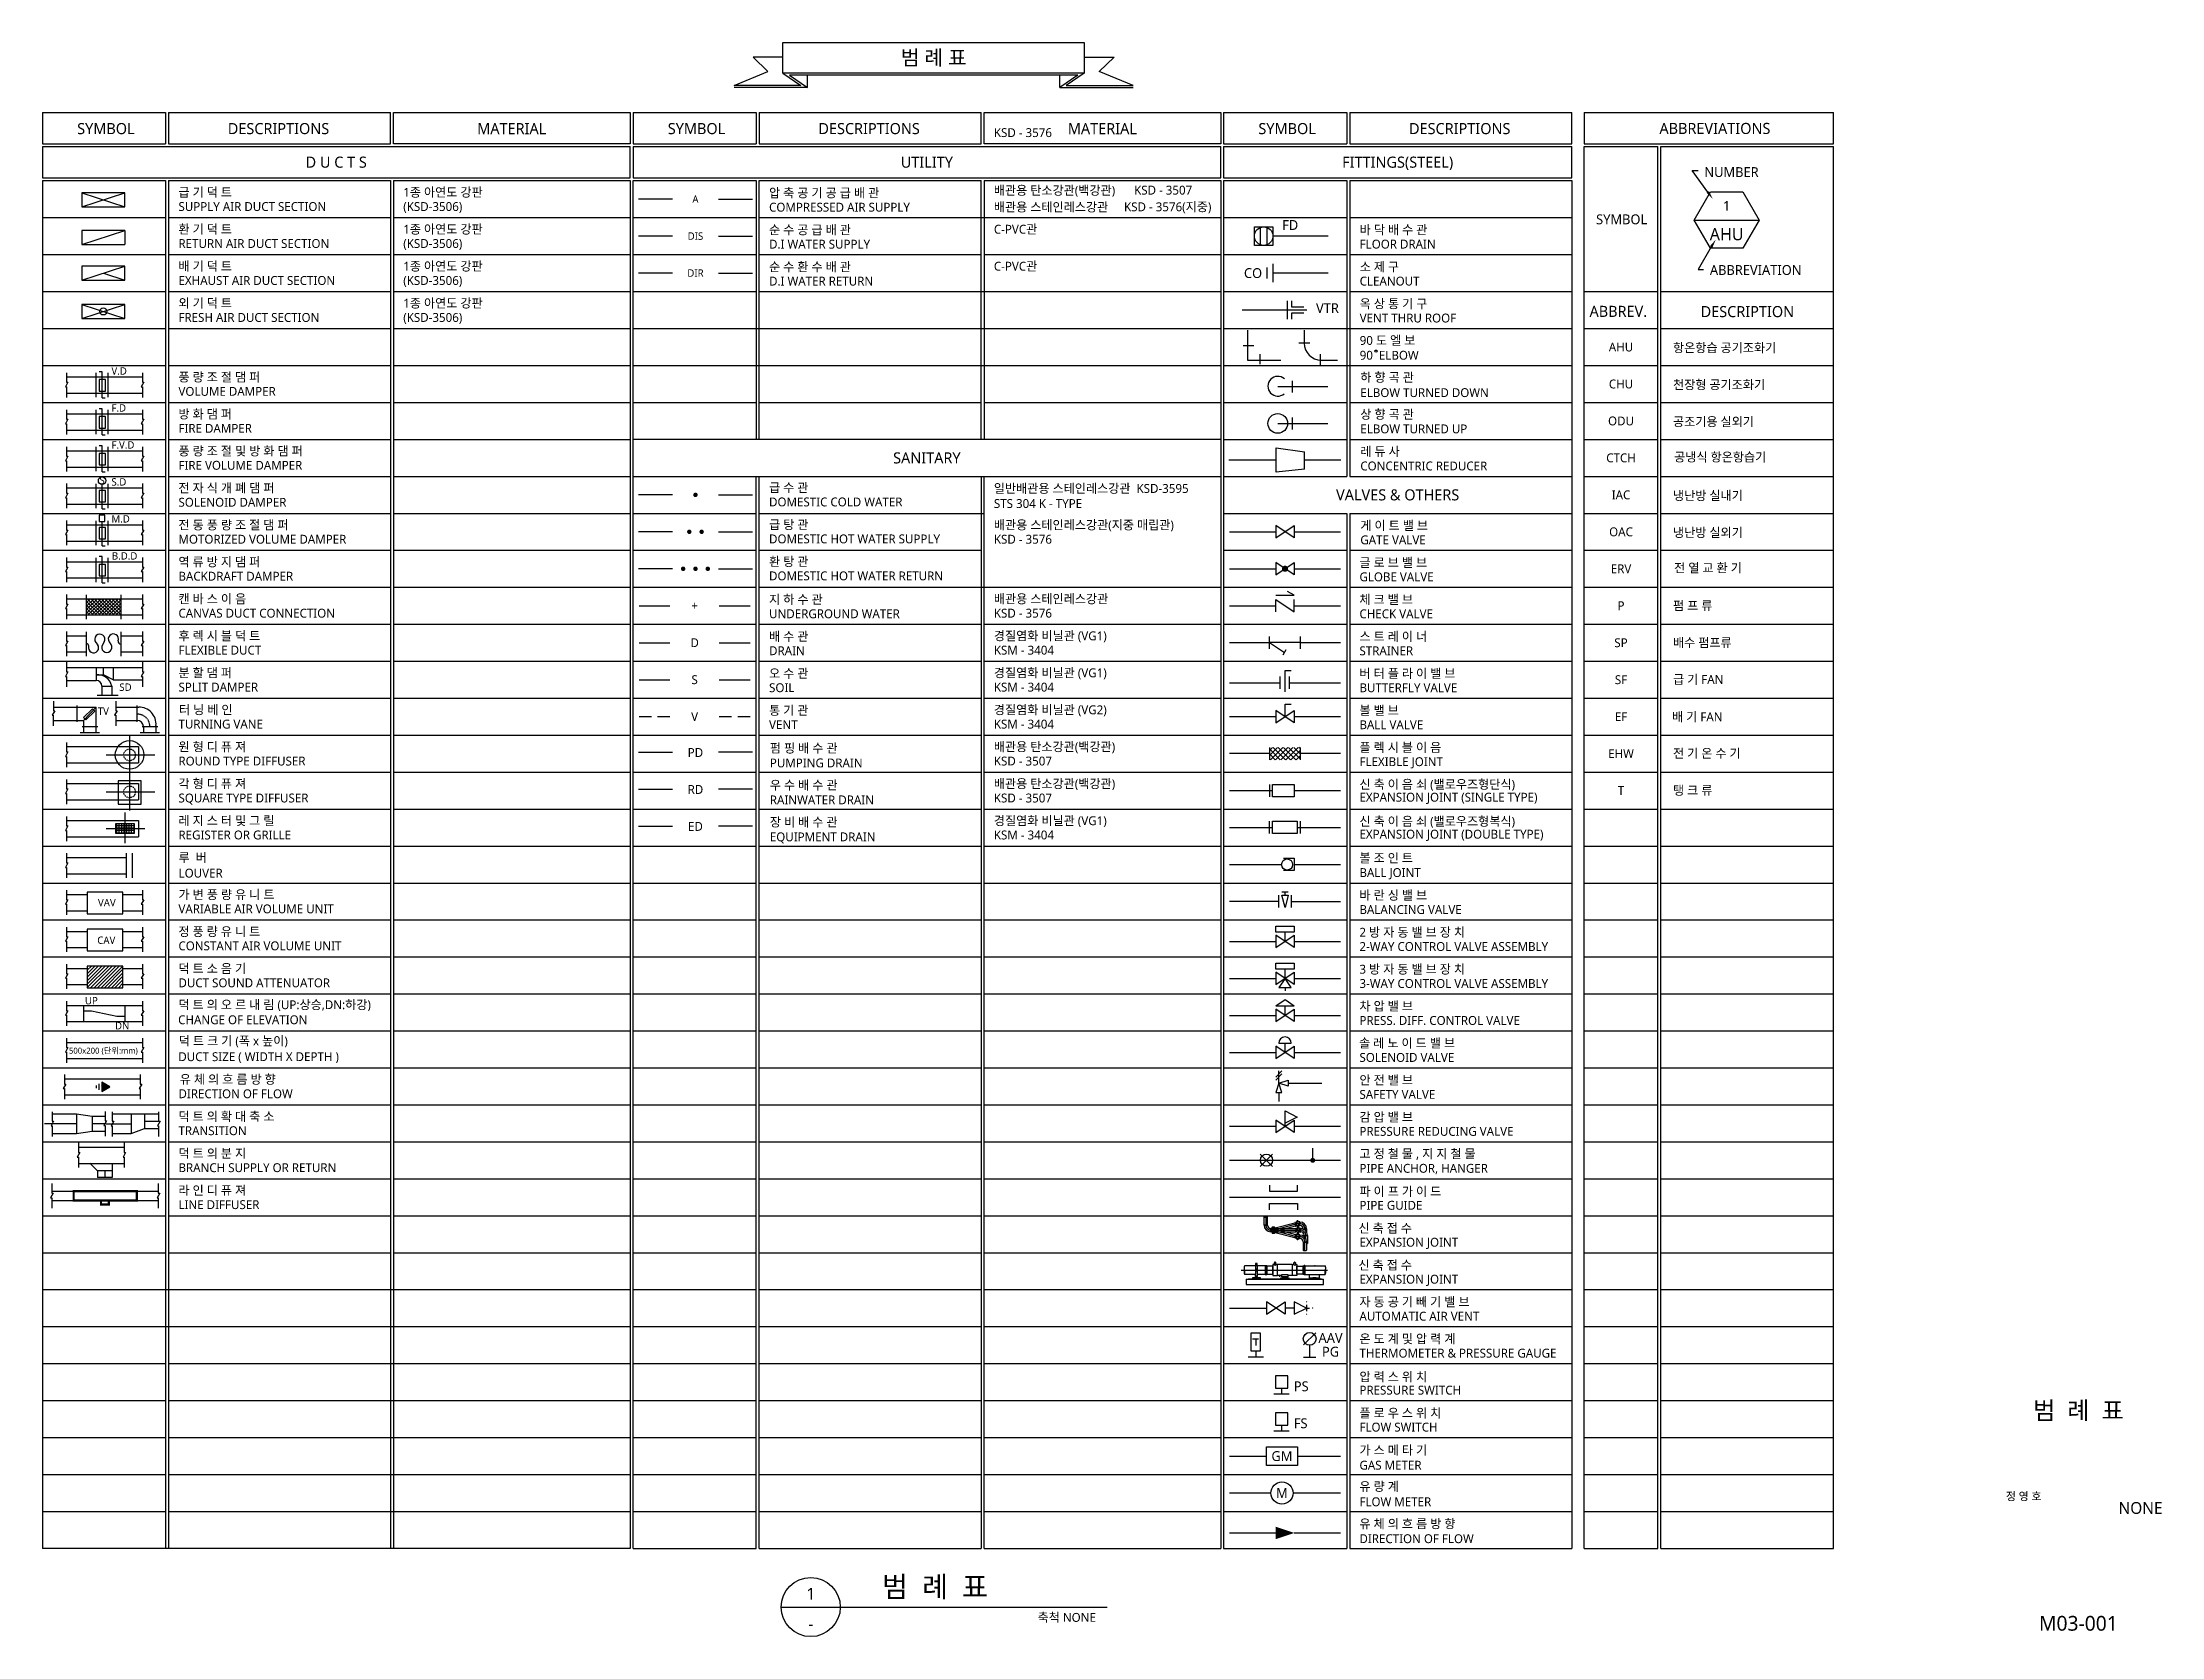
# Model space of a CAD drawing. Header units: millimetres. Extents: x 920 to 1637, y 26 to 565.
import ezdxf
from ezdxf.enums import TextEntityAlignment as Align

# ---------------------------------------------------------------- set-up
doc = ezdxf.new("R2010")
doc.units = ezdxf.units.MM
for name, pattern in [('BORDER2', [0.875, 0.25, -0.125, 0.25, -0.125, 0, -0.125]), ('CENTER', [35, 30, -2, 1, -2]), ('CENTER2', [32.5, 30, -1, 0.5, -1]), ('DASHED', [0.75, 0.5, -0.25]), ('HIDDEN', [0.375, 0.25, -0.125])]:
    doc.linetypes.add(name, pattern=pattern)
for name, color, linetype in [('AA-MKXS', 3, 'Continuous'), ('BACK', 8, 'Continuous'), ('BOX', 7, 'Continuous'), ('DUCT', 4, 'Continuous'), ('LINE', 7, 'Continuous'), ('PIPE', 3, 'Continuous'), ('SYMBOL', 7, 'Continuous'), ('T2', 3, 'Continuous'), ('TE', 2, 'Continuous'), ('TEXT', 2, 'Continuous')]:
    doc.layers.add(name, color=color, linetype=linetype)
doc.styles.add('맑은고딕', font='malgun.ttf')
doc.styles.add('스타일1', font='malgun.ttf')

msp = doc.modelspace()

# ---------------------------------------------------------------- texts
at = {"layer": 'AA-MKXS', "linetype": 'Continuous', "style": '스타일1'}
msp.add_text('범  례  표', height=7, dxfattribs=at).set_placement((1203.99, 39.04))
msp.add_text('1', height=4, dxfattribs=at).set_placement((1179.93, 38.16), align=Align.CENTER)
at = {"layer": 'AA-MKXS', "style": '스타일1'}
msp.add_text('-', height=4, dxfattribs=at).set_placement((1179.89, 29.95), align=Align.MIDDLE)
at = {"layer": 'AA-MKXS', "linetype": 'Continuous', "style": '스타일1'}
msp.add_text('축척 NONE', height=3, dxfattribs=at).set_placement((1276.28, 32.17), align=Align.MIDDLE_RIGHT)
at = {"layer": 'T2', "color": 3, "style": '맑은고딕'}
for s, p in [('SYMBOL', (941.65, 535.6)), ('DESCRIPTIONS', (999.99, 535.6)), ('MATERIAL', (1078.83, 535.6)), ('SYMBOL', (1141.29, 535.6)), ('DESCRIPTIONS', (1199.63, 535.6)), ('MATERIAL', (1278.47, 535.6)), ('SYMBOL', (1340.93, 535.6)), ('DESCRIPTIONS', (1399.27, 535.6)), ('ABBREVIATIONS', (1485.53, 535.65)), ('DESCRIPTION', (1496.51, 473.72))]:
    msp.add_text(s, height=3.75, dxfattribs=at).set_placement(p, align=Align.MIDDLE)
for s, p in [('D U C T S', (1019.5, 524.25)), ('UTILITY', (1219.15, 524.25)), ('FITTINGS(STEEL)', (1378.29, 524.25)), ('SANITARY', (1219.15, 424.25)), ('VALVES & OTHERS', (1378.29, 411.75))]:
    msp.add_text(s, height=3.75, dxfattribs=at).set_placement(p, align=Align.MIDDLE_CENTER)
msp.add_text('ABBREV.', height=3.75, dxfattribs=at).set_placement((1443.15, 471.92))
at = {"layer": 'TE', "style": '맑은고딕'}
for s, height, p in [('KSD - 3576', 3, (1241.8, 532.74)), ('급 기 덕 트', 3, (966.17, 512.56)), ('1종 아연도 강판', 3, (1042.16, 512.56)), ('배관용 탄소강관(백강관)', 3, (1241.8, 513.2)), ('KSD - 3507', 3, (1289.2, 513.29)), ('SUPPLY AIR DUCT SECTION', 3, (966.17, 507.74)), ('(KSD-3506)', 3, (1042.16, 507.74)), ('COMPRESSED AIR SUPPLY', 3, (1165.81, 507.52)), ('압 축 공 기 공 급 배 관', 3, (1165.81, 512.34)), ('배관용 스테인레스강관', 3, (1241.8, 507.56)), ('KSD - 3576(지중)', 3, (1285.8, 507.64)), ('환 기 덕 트', 3, (966.17, 500.06)), ('1종 아연도 강판', 3, (1042.16, 500.06)), ('순 수 공 급 배 관', 3, (1165.81, 499.84)), ('C-PVC관', 3, (1241.8, 500.06)), ('FD', 3.333, (1339.25, 501.33)), ('바 닥 배 수 관', 3, (1365.45, 499.86)), ('RETURN AIR DUCT SECTION', 3, (966.17, 495.24)), ('(KSD-3506)', 3, (1042.16, 495.24)), ('D.I WATER SUPPLY', 3, (1165.81, 495.02)), ('FLOOR DRAIN', 3, (1365.45, 495.04)), ('배 기 덕 트', 3, (966.17, 487.56)), ('1종 아연도 강판', 3, (1042.16, 487.56)), ('순 수 환 수 배 관', 3, (1165.81, 487.34)), ('C-PVC관', 3, (1241.8, 487.56)), ('소 제 구', 3, (1365.45, 487.36)), ('EXHAUST AIR DUCT SECTION', 3, (966.17, 482.74)), ('(KSD-3506)', 3, (1042.16, 482.74)), ('D.I WATER RETURN', 3, (1165.81, 482.52)), ('CLEANOUT', 3, (1365.45, 482.54)), ('외 기 덕 트', 3, (966.17, 475.06)), ('FRESH AIR DUCT SECTION', 3, (966.17, 470.24)), ('(KSD-3506)', 3, (1042.16, 470.24)), ('1종 아연도 강판', 3, (1042.16, 475.06)), ('VTR', 3.333, (1350.71, 473.21)), ('VENT THRU ROOF', 3, (1365.45, 470.04)), ('옥 상 통 기 구', 3, (1365.45, 474.86)), ('90 도 엘 보', 3, (1365.45, 462.47)), ('90  ELBOW', 3, (1365.45, 457.45)), ('항온항습 공기조화기', 3, (1471.36, 459.98)), ('V.D', 2.5, (943.52, 452.38)), ('풍 량 조 절 댐 퍼', 3, (966.17, 450.06)), ('하 향 곡 관', 3, (1365.67, 449.98)), ('VOLUME DAMPER', 3, (966.17, 445.24)), ('ELBOW TURNED DOWN', 3, (1365.67, 444.82)), ('천장형 공기조화기', 3, (1471.36, 447.48)), ('F.D', 2.5, (943.52, 439.88)), ('방 화 댐 퍼', 3, (966.17, 437.56)), ('상 향 곡 관', 3, (1365.67, 437.47)), ('공조기용 실외기', 3, (1471.36, 434.98)), ('F.V.D', 2.5, (943.52, 427.38)), ('FIRE DAMPER', 3, (966.17, 432.74)), ('ELBOW TURNED UP', 3, (1365.67, 432.55)), ('풍 량 조 절 및 방 화 댐 퍼', 3, (966.17, 425.06)), ('FIRE VOLUME DAMPER', 3, (966.17, 420.24)), ('CONCENTRIC REDUCER', 3, (1365.67, 420.02)), ('레 듀 사', 3, (1365.67, 424.93)), ('공냉식 항온항습기', 3, (1471.75, 423.02)), ('S.D', 2.5, (943.52, 414.88)), ('전 자 식 개 폐 댐 퍼', 3, (966.17, 412.56)), ('급 수 관', 3, (1165.8, 412.67)), ('일반배관용 스테인레스강관  KSD-3595', 3, (1241.8, 412.41)), ('SOLENOID DAMPER', 3, (966.17, 407.74)), ('DOMESTIC COLD WATER', 3, (1165.8, 407.85)), ('STS 304 K - TYPE', 3, (1241.8, 407.31)), ('냉난방 실내기', 3, (1471.36, 409.98)), ('M.D', 2.5, (943.52, 402.38)), ('전 동 풍 량 조 절 댐 퍼', 3, (966.17, 400.06)), ('급 탕 관', 3, (1165.8, 400.17)), ('배관용 스테인레스강관(지중 매립관)', 3, (1241.8, 400.06)), ('게 이 트 밸 브', 3, (1365.67, 399.84)), ('MOTORIZED VOLUME DAMPER', 3, (966.17, 395.24)), ('DOMESTIC HOT WATER SUPPLY', 3, (1165.8, 395.35)), ('KSD - 3576', 3, (1241.8, 395.24)), ('GATE VALVE', 3, (1365.67, 395.02)), ('냉난방 실외기', 3, (1471.36, 397.48)), ('B.D.D', 2.5, (943.67, 389.85)), ('역 류 방 지 댐 퍼', 3, (966.17, 387.56)), ('환 탕 관', 3, (1165.8, 387.67)), ('글 로 브 밸 브', 3, (1365.37, 387.34)), ('전 열 교 환 기', 3, (1471.75, 385.52)), ('BACKDRAFT DAMPER', 3, (966.17, 382.74)), ('DOMESTIC HOT WATER RETURN', 3, (1165.8, 382.85)), ('GLOBE VALVE', 3, (1365.37, 382.52)), ('캔 바 스 이 음', 3, (966.17, 375.06)), ('CANVAS DUCT CONNECTION', 3, (966.17, 370.24)), ('지 하 수 관', 3, (1165.81, 374.86)), ('UNDERGROUND WATER', 3, (1165.81, 370.04)), ('배관용 스테인레스강관', 3, (1241.8, 375.06)), ('KSD - 3576', 3, (1241.8, 370.24)), ('체 크 밸 브', 3, (1365.37, 374.84)), ('CHECK VALVE', 3, (1365.37, 370.02)), ('펌 프 류', 3, (1471.36, 372.76)), ('후 렉 시 블 덕 트', 3, (966.17, 362.56)), ('배 수 관', 3, (1165.81, 362.36)), ('경질염화 비닐관 (VG1)', 3, (1241.8, 362.56)), ('스 트 레 이 너', 3, (1365.37, 362.34)), ('FLEXIBLE DUCT', 3, (966.17, 357.74)), ('DRAIN', 3, (1165.81, 357.54)), ('KSM - 3404', 3, (1241.8, 357.74)), ('STRAINER', 3, (1365.37, 357.52)), ('배수 펌프류', 3, (1471.36, 360.26)), ('분 할 댐 퍼', 3, (966.17, 350.06)), ('오 수 관', 3, (1165.81, 349.86)), ('경질염화 비닐관 (VG1)', 3, (1241.8, 350.06)), ('버 터 플 라 이 밸 브', 3, (1365.37, 349.84)), ('급 기 FAN', 3, (1471.36, 347.83)), ('SD', 2.5, (946.18, 345.47)), ('SPLIT DAMPER', 3, (966.17, 345.24)), ('SOIL', 3, (1165.81, 345.04)), ('KSM - 3404', 3, (1241.8, 345.24)), ('BUTTERFLY VALVE', 3, (1365.37, 345.02)), ('TV', 2.5, (938.89, 337.35)), ('터 닝 베 인', 3, (966.36, 337.57)), ('통 기 관', 3, (1165.81, 337.36)), ('경질염화 비닐관 (VG2)', 3, (1241.8, 337.56)), ('볼 밸 브', 3, (1365.37, 337.34)), ('배 기 FAN', 3, (1471.05, 335.19)), ('TURNING VANE', 3, (966.17, 332.74)), ('VENT', 3, (1165.81, 332.54)), ('KSM - 3404', 3, (1241.8, 332.74)), ('BALL VALVE', 3, (1365.37, 332.52)), ('원 형 디 퓨 져', 3, (966.17, 325.06)), ('ROUND TYPE DIFFUSER', 3, (966.17, 320.24)), ('펌 핑 배 수 관', 3, (1166.07, 324.58)), ('PUMPING DRAIN', 3, (1166.07, 319.6)), ('배관용 탄소강관(백강관)', 3, (1241.8, 325.06)), ('KSD - 3507', 3, (1241.8, 320.24)), ('플 렉 시 블 이 음', 3, (1365.37, 324.84)), ('FLEXIBLE JOINT', 3, (1365.37, 320.02)), ('전 기 온 수 기', 3, (1471.36, 322.83)), ('각 형 디 퓨 져', 3, (966.17, 312.56)), ('우 수 배 수 관', 3, (1166.07, 312.08)), ('배관용 탄소강관(백강관)', 3, (1241.8, 312.56)), ('신 축 이 음 쇠 (밸로우즈형단식)', 3, (1365.37, 312.35)), ('SQUARE TYPE DIFFUSER', 3, (966.17, 307.74)), ('RAINWATER DRAIN', 3, (1166.07, 307.1)), ('KSD - 3507', 3, (1241.8, 307.74)), ('EXPANSION JOINT (SINGLE TYPE)', 3, (1365.37, 308.01)), ('탱 크 류', 3, (1471.36, 310.33)), ('레 지 스 터 및 그 릴', 3, (966.17, 300.06)), ('장 비 배 수 관', 3, (1166.07, 299.58)), ('경질염화 비닐관 (VG1)', 3, (1241.8, 300.06)), ('신 축 이 음 쇠 (밸로우즈형복식)', 3, (1365.37, 299.85)), ('REGISTER OR GRILLE', 3, (966.17, 295.24)), ('EQUIPMENT DRAIN', 3, (1166.07, 294.6)), ('KSM - 3404', 3, (1241.8, 295.24)), ('EXPANSION JOINT (DOUBLE TYPE)', 3, (1365.37, 295.51)), ('루  버', 3, (966.22, 287.55)), ('볼 조 인 트', 3, (1365.37, 287.44)), ('LOUVER', 3, (966.22, 282.34)), ('BALL JOINT', 3, (1365.37, 282.52)), ('VAV', 2.5, (938.97, 272.59)), ('VARIABLE AIR VOLUME UNIT', 3, (966.17, 270.24)), ('가 변 풍 량 유 니 트', 3, (966.17, 275.06)), ('바 란 싱 밸 브', 3, (1365.37, 274.84)), ('BALANCING VALVE', 3, (1365.37, 270.02)), ('정 풍 량 유 니 트', 3, (966.17, 262.56)), ('2 방 자 동 밸 브 장 치', 3, (1365.37, 262.34)), ('CAV', 2.5, (938.73, 259.9)), ('CONSTANT AIR VOLUME UNIT', 3, (966.17, 257.74)), ('2-WAY CONTROL VALVE ASSEMBLY', 3, (1365.37, 257.52)), ('덕 트 소 음 기', 3, (966.17, 250.06)), ('3 방 자 동 밸 브 장 치', 3, (1365.37, 249.84)), ('DUCT SOUND ATTENUATOR', 3, (966.17, 245.24)), ('3-WAY CONTROL VALVE ASSEMBLY', 3, (1365.37, 245.02)), ('UP', 2.5, (934.55, 239.46)), ('덕 트 의 오 르 내 림 (UP:상승,DN:하강)', 3, (966.17, 237.84)), ('차 압 밸 브', 3, (1365.37, 237.34)), ('DN', 2.5, (944.74, 230.99)), ('CHANGE OF ELEVATION', 3, (966.06, 232.76)), ('PRESS. DIFF. CONTROL VALVE', 3, (1365.37, 232.52)), ('500x200 (단위:mm)', 2, (929.16, 222.81)), ('DUCT SIZE ( WIDTH X DEPTH )', 3, (966.12, 220.27)), ('덕 트 크 기 (폭 x 높이)', 3, (966.28, 225.58)), ('솔 레 노 이 드 밸 브', 3, (1365.24, 224.84)), ('SOLENOID VALVE', 3, (1365.37, 220.02)), ('유 체 의 흐 름 방 향', 3, (966.62, 212.6)), ('안 전 밸 브', 3, (1365.37, 212.34)), ('DIRECTION OF FLOW', 3, (966.17, 207.74)), ('SAFETY VALVE', 3, (1365.37, 207.52)), ('덕 트 의 확 대 축 소', 3, (966.17, 200.06)), ('감 압 밸 브', 3, (1365.37, 199.84)), ('TRANSITION', 3, (966.17, 195.24)), ('PRESSURE REDUCING VALVE', 3, (1365.37, 195.02)), ('덕 트 의 분 지', 3, (966.17, 187.56)), ('고 정 철 물 , 지 지 철 물', 3, (1365.37, 187.42)), ('BRANCH SUPPLY OR RETURN', 3, (966.17, 182.74)), ('PIPE ANCHOR, HANGER', 3, (1365.37, 182.52)), ('라 인 디 퓨 져', 3, (966.17, 175.06)), ('LINE DIFFUSER', 3, (966.17, 170.24)), ('파 이 프 가 이 드', 3, (1365.37, 174.7)), ('PIPE GUIDE', 3, (1365.37, 170.02)), ('신 축 접 수 ', 3, (1365.03, 162.25)), ('EXPANSION JOINT', 3, (1365.37, 157.52)), ('신 축 접 수 ', 3, (1365.03, 149.75)), ('EXPANSION JOINT', 3, (1365.37, 145.02)), ('자 동 공 기 빼 기 밸 브', 3, (1365.37, 137.34)), ('AUTOMATIC AIR VENT', 3, (1365.37, 132.52)), ('AAV', 3.333, (1351.53, 125.01)), ('PG', 3.333, (1352.71, 120.35)), ('THERMOMETER & PRESSURE GAUGE', 3, (1365.37, 120.02)), ('온 도 계 및 압 력 계', 3, (1365.37, 124.84)), ('압 력 스 위 치', 3, (1365.37, 112.02)), ('PS', 3.333, (1343.19, 108.65)), ('PRESSURE SWITCH', 3, (1365.37, 107.52)), ('플 로 우 스 위 치', 3, (1365.37, 99.75)), ('FS', 3.333, (1343.19, 96.15)), ('FLOW SWITCH', 3, (1365.37, 95.02)), ('가 스 메 타 기', 3, (1365.37, 87.19)), ('GAS METER', 3, (1365.37, 82.13)), ('유 량 계', 3, (1365.37, 74.93)), ('FLOW METER', 3, (1365.37, 69.77)), ('유 체 의 흐 름 방 향', 3, (1365.37, 62.32)), ('DIRECTION OF FLOW', 3, (1365.37, 57.28))]:
    msp.add_text(s, height=height, dxfattribs=at).set_placement(p)
for s, height, p in [('A', 2.5, (1140.93, 511.75)), ('DIS', 2.5, (1140.93, 499.25)), ('DIR', 2.5, (1140.93, 486.75)), ('AHU', 3, (1453.79, 461.74)), ('CHU', 3, (1453.79, 449.24)), ('ODU', 3, (1453.79, 436.74)), ('CTCH', 3, (1453.79, 424.25)), ('IAC', 3, (1453.79, 411.74)), ('OAC', 3, (1453.79, 399.24)), ('ERV', 3, (1453.79, 386.75)), ('P', 3, (1453.79, 374.25)), ('SP', 3, (1453.79, 361.75)), ('SF', 3, (1453.79, 349.25)), ('EF', 3, (1453.79, 336.75)), ('EHW', 3, (1453.79, 324.25)), ('T', 3, (1453.79, 311.75))]:
    msp.add_text(s, height=height, dxfattribs=at).set_placement(p, align=Align.MIDDLE_CENTER)
msp.add_text('CO', height=3.333, dxfattribs=at).set_placement((1332.47, 485.07), align=Align.RIGHT)
msp.add_text('S', height=2.5, dxfattribs=at).set_placement((940.36, 415.41), align=Align.CENTER)
for s, height, p in [('+', 3, (1140.65, 374.25)), ('D', 3, (1140.65, 361.75)), ('S', 3, (1140.65, 349.25)), ('V', 3, (1140.65, 336.75)), ('PD', 3, (1140.92, 324.63)), ('RD', 3, (1140.92, 312.13)), ('ED', 3, (1140.92, 299.63)), ('GM', 3.333, (1339.17, 86.71)), ('M', 3.33, (1339.17, 74.21))]:
    msp.add_text(s, height=height, dxfattribs=at).set_placement(p, align=Align.MIDDLE)
at = {"layer": 'TEXT', "color": 2, "style": '맑은고딕'}
msp.add_text('범 례 표', height=5, dxfattribs=at).set_placement((1221.48, 557.13), align=Align.CENTER)
at = {"layer": 'TEXT', "color": 1, "style": '맑은고딕'}
for s, height, p in [('NUMBER', 3.333, (1481.96, 519.24)), ('ABBREVIATION', 3.3333, (1483.84, 486.12))]:
    msp.add_text(s, height=height, dxfattribs=at).set_placement(p)
for s, height, p in [('1', 3.33, (1489.5, 509.46)), ('AHU', 4.167, (1489.5, 499.92))]:
    msp.add_text(s, height=height, dxfattribs=at).set_placement(p, align=Align.MIDDLE_CENTER)
msp.add_text('SYMBOL', height=3.333, dxfattribs=at).set_placement((1454.01, 504.92), align=Align.MIDDLE)
at = {"layer": 'TEXT', "color": 3, "style": '스타일1'}
for s, height, p in [('범  례  표', 6, (1608.4, 102.17)), ('NONE', 4, (1629.4, 69.17)), ('M03-001', 5, (1608.4, 30.17))]:
    msp.add_text(s, height=height, dxfattribs=at).set_placement(p, align=Align.MIDDLE_CENTER)
msp.add_text('정 영 호', height=2.7, dxfattribs=at).set_placement((1583.91, 73.12), align=Align.MIDDLE_LEFT)

# ---------------------------------------------------------------- blocks, each defined once
blk = doc.blocks.new('*X1')
at = {"color": 0}
for p, q in [((15213, 4572), (15214, 4573)), ((15297, 4484), (15213, 4568)), ((15213, 4554), (15226, 4566)), ((15213, 4536), (15237, 4560)), ((15213, 4518), (15248, 4553)), ((15280, 4484), (15213, 4550)), ((15213, 4501), (15259, 4547)), ((15262, 4484), (15213, 4532)), ((15244, 4484), (15213, 4515)), ((15227, 4484), (15213, 4497)), ((15213, 4412), (15285, 4484)), ((15213, 4430), (15267, 4484)), ((15213, 4448), (15250, 4484)), ((15213, 4465), (15232, 4484)), ((15213, 4483), (15214, 4484)), ((15213, 4395), (15303, 4484)), ((15267, 4426), (15213, 4479)), ((15256, 4419), (15213, 4462)), ((15214, 4484), (15271, 4540)), ((15278, 4432), (15227, 4484)), ((15232, 4484), (15282, 4534)), ((15315, 4484), (15243, 4556)), ((15290, 4439), (15244, 4484)), ((15250, 4484), (15293, 4527)), ((15255, 4419), (15320, 4484)), ((15301, 4445), (15262, 4484)), ((15267, 4484), (15304, 4521)), ((15312, 4452), (15280, 4484)), ((15333, 4484), (15285, 4532)), ((15285, 4484), (15315, 4514)), ((15297, 4443), (15338, 4484)), ((15323, 4458), (15297, 4484)), ((15303, 4484), (15327, 4508)), ((15334, 4465), (15315, 4484)), ((15320, 4484), (15338, 4501)), ((15350, 4484), (15327, 4508)), ((15346, 4471), (15333, 4484)), ((15338, 4484), (15349, 4495)), ((15339, 4467), (15356, 4484)), ((15357, 4477), (15350, 4484)), ((15356, 4484), (15360, 4488)), ((15245, 4413), (15213, 4444)), ((15234, 4406), (15213, 4426)), ((15222, 4400), (15213, 4409))]:
    blk.add_line(p, q, dxfattribs=at)
blk = doc.blocks.new('*X2')
at = {"color": 0, "linetype": 'Continuous'}
for p, q in [((57.95, 137.15), (66.74, 145.93)), ((57.95, 138.56), (65.32, 145.93)), ((57.95, 139.98), (63.91, 145.93)), ((57.95, 141.39), (62.49, 145.93)), ((57.95, 142.81), (61.08, 145.93)), ((57.95, 144.22), (59.67, 145.93)), ((57.95, 145.63), (58.25, 145.93)), ((59.35, 137.13), (68.15, 145.93)), ((60.76, 137.13), (69.57, 145.93)), ((62.17, 137.13), (70.98, 145.93)), ((63.59, 137.13), (72.39, 145.93)), ((65, 137.13), (72.49, 144.61)), ((66.42, 137.13), (72.49, 143.2)), ((67.83, 137.13), (72.49, 141.78)), ((69.24, 137.13), (72.49, 140.37)), ((70.66, 137.13), (72.49, 138.96)), ((72.07, 137.13), (72.49, 137.54))]:
    blk.add_line(p, q, dxfattribs=at)
blk = doc.blocks.new('*X3')
at = {"color": 0, "linetype": 'Continuous'}
for p, q in [((69.51, 188), (77.15, 188)), ((69.51, 187), (77.15, 187)), ((69.51, 186), (77.15, 186)), ((69.51, 185), (77.15, 185)), ((70, 184.88), (70, 188.57)), ((71, 184.88), (71, 188.57)), ((72, 184.88), (72, 188.57)), ((73, 184.88), (73, 188.57)), ((74, 184.88), (74, 188.57)), ((75, 184.88), (75, 188.57)), ((76, 184.88), (76, 188.57)), ((77, 184.88), (77, 188.57))]:
    blk.add_line(p, q, dxfattribs=at)
blk = doc.blocks.new('*X4')
at = {"color": 0, "linetype": 'Continuous'}
for p, q in [((57.62, 274), (63.59, 279.96)), ((57.62, 275.41), (62.17, 279.96)), ((57.62, 276.83), (60.76, 279.96)), ((57.62, 278.24), (59.35, 279.96)), ((57.62, 279.66), (57.93, 279.96)), ((63.19, 273.39), (57.62, 278.96)), ((61.78, 273.39), (57.62, 277.54)), ((60.36, 273.39), (57.62, 276.13)), ((64.61, 273.39), (58.03, 279.96)), ((58.43, 273.39), (65, 279.96)), ((66.02, 273.39), (59.45, 279.96)), ((59.84, 273.39), (66.42, 279.96)), ((67.43, 273.39), (60.86, 279.96)), ((61.26, 273.39), (67.83, 279.96)), ((68.85, 273.39), (62.28, 279.96)), ((62.67, 273.39), (69.25, 279.96)), ((70.26, 273.39), (63.69, 279.96)), ((64.09, 273.39), (70.66, 279.96)), ((71.58, 273.49), (65.1, 279.96)), ((65.5, 273.39), (71.58, 279.47)), ((71.58, 274.9), (66.52, 279.96)), ((66.92, 273.39), (71.58, 278.06)), ((71.58, 276.31), (67.93, 279.96)), ((68.33, 273.39), (71.58, 276.64)), ((71.58, 277.73), (69.35, 279.96)), ((69.74, 273.39), (71.58, 275.23)), ((71.58, 279.14), (70.76, 279.96)), ((58.95, 273.39), (57.62, 274.72)), ((71.16, 273.39), (71.58, 273.81))]:
    blk.add_line(p, q, dxfattribs=at)

# ---------------------------------------------------------------- linework, layer by layer
at = {"color": 4, "linetype": 'Continuous'}
msp.add_line((936.78, 237.3), (945.31, 235.46), dxfattribs=at)
at = {"layer": 'AA-MKXS', "color": 7}
msp.add_line((1169.89, 35.67), (1280.09, 35.67), dxfattribs=at)
msp.add_circle((1179.89, 35.67), 10, dxfattribs=at)
at = {"layer": 'BACK', "color": 5}
for p, q in [((920.18, 541.01), (920.18, 530.5)), ((920.18, 541.01), (961.84, 541.01)), ((961.84, 541.01), (961.84, 530.5)), ((962.84, 541.01), (1037.84, 541.01)), ((962.84, 541.01), (962.84, 530.5)), ((1037.84, 530.5), (1037.84, 541.01)), ((1119.82, 541.01), (1119.82, 530.5)), ((1119.82, 541.01), (1161.49, 541.01)), ((1161.49, 541.01), (1161.49, 530.5)), ((1162.48, 541.01), (1237.48, 541.01)), ((1162.48, 541.01), (1162.48, 530.5)), ((1237.48, 530.5), (1237.48, 541.01)), ((1319.46, 541.01), (1319.46, 530.5)), ((1319.46, 541.01), (1361.13, 541.01)), ((1361.13, 541.01), (1361.13, 530.5)), ((1362.12, 541.01), (1437.12, 541.01)), ((1362.12, 541.01), (1362.12, 530.5)), ((1437.12, 530.5), (1437.12, 541.01)), ((1441.29, 541.01), (1525.61, 541.01)), ((1441.29, 541.01), (1441.29, 530.5)), ((1525.61, 530.5), (1525.61, 541.01)), ((920.18, 530.5), (961.84, 530.5)), ((962.84, 530.5), (1037.84, 530.5)), ((1119.82, 530.5), (1161.49, 530.5)), ((1162.48, 530.5), (1237.48, 530.5)), ((1319.46, 530.5), (1361.13, 530.5)), ((1362.12, 530.5), (1437.12, 530.5)), ((1441.29, 530.5), (1525.61, 530.5)), ((920.18, 529.51), (1118.83, 529.51)), ((920.18, 529.51), (920.18, 518.99)), ((1118.83, 518.99), (1118.83, 529.51)), ((1119.82, 529.51), (1318.47, 529.51)), ((1119.82, 529.51), (1119.82, 518.99)), ((1318.47, 518.99), (1318.47, 529.51)), ((1319.46, 529.51), (1437.12, 529.51)), ((1319.46, 529.51), (1319.46, 518.99)), ((1437.12, 518.99), (1437.12, 529.51)), ((1441.29, 55.5), (1441.29, 529.51)), ((1441.29, 529.51), (1466.29, 529.51)), ((1466.29, 55.5), (1466.29, 529.51)), ((1467.28, 55.5), (1467.28, 529.51)), ((1467.28, 529.51), (1525.61, 529.51)), ((1525.61, 55.5), (1525.61, 529.51)), ((920.18, 518.99), (1118.83, 518.99)), ((920.18, 518), (920.18, 55.5)), ((920.18, 518), (961.84, 518)), ((961.84, 518), (961.84, 55.5)), ((962.84, 518), (962.84, 55.5)), ((962.84, 518), (1037.84, 518)), ((1037.84, 518), (1037.84, 55.5)), ((1038.83, 518), (1038.83, 55.5)), ((1038.83, 518), (1118.83, 518)), ((1118.83, 518), (1118.83, 55.5)), ((1119.82, 518.99), (1318.47, 518.99)), ((1119.82, 55.5), (1119.82, 518)), ((1119.82, 518), (1161.49, 518)), ((1161.49, 518), (1161.49, 430.5)), ((1162.48, 518), (1237.48, 518)), ((1162.48, 430.5), (1162.48, 518)), ((1237.48, 430.5), (1237.48, 518)), ((1238.47, 518), (1238.47, 430.5)), ((1238.47, 518), (1318.47, 518)), ((1318.47, 518), (1318.47, 55.5)), ((1319.46, 518.99), (1437.12, 518.99)), ((1319.46, 518), (1319.46, 55.5)), ((1319.46, 518), (1361.13, 518)), ((1361.13, 518), (1361.13, 418)), ((1362.12, 518), (1362.12, 418)), ((1362.12, 518), (1437.12, 518)), ((1437.12, 518), (1437.12, 55.5)), ((920.18, 505.5), (961.84, 505.5)), ((962.84, 505.5), (1037.84, 505.5)), ((1038.83, 505.5), (1118.83, 505.5)), ((1119.82, 505.5), (1161.49, 505.5)), ((1162.48, 505.5), (1318.47, 505.5)), ((1319.46, 505.5), (1361.13, 505.5)), ((1362.12, 505.5), (1437.12, 505.5)), ((920.18, 493), (961.84, 493)), ((962.84, 493), (1037.84, 493)), ((1038.83, 493), (1118.83, 493)), ((1119.82, 493), (1161.49, 493)), ((1162.48, 493), (1237.48, 493)), ((1238.47, 493), (1318.47, 493)), ((1319.46, 493), (1361.13, 493)), ((1362.12, 493), (1437.12, 493)), ((920.18, 480.5), (961.84, 480.5)), ((962.84, 480.5), (1037.84, 480.5)), ((1038.83, 480.5), (1118.83, 480.5)), ((1119.82, 480.5), (1161.49, 480.5)), ((1162.48, 480.5), (1318.47, 480.5)), ((1319.46, 480.5), (1361.13, 480.5)), ((1362.12, 480.5), (1437.12, 480.5)), ((1441.29, 480.5), (1466.29, 480.5)), ((1467.28, 480.5), (1525.61, 480.5)), ((920.18, 468), (961.84, 468)), ((962.84, 468), (1037.84, 468)), ((1038.83, 468), (1118.83, 468)), ((1119.82, 468), (1318.47, 468)), ((1319.46, 468), (1437.12, 468)), ((1441.29, 468), (1466.29, 468)), ((1467.28, 468), (1525.61, 468)), ((920.18, 455.5), (961.84, 455.5)), ((962.84, 455.5), (1037.84, 455.5)), ((1038.83, 455.5), (1118.83, 455.5)), ((1119.82, 455.5), (1318.47, 455.5)), ((1319.46, 455.5), (1437.12, 455.5)), ((1441.29, 455.5), (1466.29, 455.5)), ((1467.28, 455.5), (1525.61, 455.5)), ((920.18, 443), (961.84, 443)), ((962.84, 443), (1037.84, 443)), ((1038.83, 443), (1118.83, 443)), ((1119.82, 443), (1161.49, 443)), ((1162.48, 443), (1237.48, 443)), ((1238.47, 443), (1318.47, 443)), ((1319.46, 443), (1361.13, 443)), ((1362.12, 443), (1437.12, 443)), ((1441.29, 443), (1466.29, 443)), ((1441.29, 443), (1466.29, 443)), ((1467.28, 443), (1525.61, 443)), ((920.18, 430.5), (961.84, 430.5)), ((962.84, 430.5), (1037.84, 430.5)), ((1038.83, 430.5), (1118.83, 430.5)), ((1318.47, 430.5), (1119.82, 430.5)), ((1319.46, 430.5), (1361.13, 430.5)), ((1362.12, 430.5), (1437.12, 430.5)), ((1441.29, 430.5), (1466.29, 430.5)), ((1441.29, 430.5), (1466.29, 430.5)), ((1467.28, 430.5), (1525.61, 430.5)), ((920.18, 418), (961.84, 418)), ((962.84, 418), (1037.84, 418)), ((1038.83, 418), (1118.83, 418)), ((1119.82, 418), (1318.47, 418)), ((1161.49, 55.5), (1161.49, 418)), ((1162.48, 55.5), (1162.48, 418)), ((1237.48, 418), (1237.48, 55.5)), ((1238.47, 55.5), (1238.47, 418)), ((1319.46, 418), (1361.13, 418)), ((1362.12, 418), (1437.12, 418)), ((1441.29, 418), (1466.29, 418)), ((1467.28, 418), (1525.61, 418)), ((920.18, 405.5), (961.84, 405.5)), ((962.84, 405.5), (1037.84, 405.5)), ((1038.83, 405.5), (1118.83, 405.5)), ((1119.82, 405.5), (1161.49, 405.5)), ((1162.48, 405.5), (1238.47, 405.5)), ((1319.46, 405.5), (1361.13, 405.5)), ((1361.13, 405.5), (1361.13, 55.5)), ((1362.12, 405.5), (1362.12, 55.5)), ((1362.12, 405.5), (1437.12, 405.5)), ((1441.29, 405.5), (1466.29, 405.5)), ((1467.28, 405.5), (1525.61, 405.5)), ((920.18, 393), (961.84, 393)), ((962.84, 393), (1037.84, 393)), ((1038.83, 393), (1118.83, 393)), ((1119.82, 393), (1161.49, 393)), ((1162.48, 393), (1237.48, 393)), ((1319.46, 393), (1361.13, 393)), ((1362.12, 393), (1437.12, 393)), ((1441.29, 393), (1466.29, 393)), ((1467.28, 393), (1525.61, 393)), ((920.18, 380.5), (961.84, 380.5)), ((962.84, 380.5), (1037.84, 380.5)), ((1038.83, 380.5), (1118.83, 380.5)), ((1119.82, 380.5), (1161.49, 380.5)), ((1162.48, 380.5), (1318.47, 380.5)), ((1319.46, 380.5), (1361.13, 380.5)), ((1362.12, 380.5), (1437.12, 380.5)), ((1441.29, 380.5), (1466.29, 380.5)), ((1467.28, 380.5), (1525.61, 380.5)), ((920.18, 368), (961.84, 368)), ((962.84, 368), (1037.84, 368)), ((1038.83, 368), (1118.83, 368)), ((1119.82, 368), (1161.49, 368)), ((1162.48, 368), (1237.48, 368)), ((1238.47, 368), (1318.47, 368)), ((1319.46, 368), (1361.13, 368)), ((1362.12, 368), (1437.12, 368)), ((1441.29, 368), (1466.29, 368)), ((1467.28, 368), (1525.61, 368)), ((920.18, 355.5), (961.84, 355.5)), ((962.84, 355.5), (1037.84, 355.5)), ((1038.83, 355.5), (1118.83, 355.5)), ((1119.82, 355.5), (1161.49, 355.5)), ((1162.48, 355.5), (1237.48, 355.5)), ((1238.47, 355.5), (1318.47, 355.5)), ((1319.46, 355.5), (1361.13, 355.5)), ((1362.12, 355.5), (1437.12, 355.5)), ((1441.29, 355.5), (1466.29, 355.5)), ((1467.28, 355.5), (1525.61, 355.5)), ((920.18, 343), (961.84, 343)), ((962.84, 343), (1037.84, 343)), ((1038.83, 343), (1118.83, 343)), ((1119.82, 343), (1161.49, 343)), ((1162.48, 343), (1237.48, 343)), ((1238.47, 343), (1318.47, 343)), ((1319.46, 343), (1361.13, 343)), ((1362.12, 343), (1437.12, 343)), ((1441.29, 343), (1466.29, 343)), ((1467.28, 343), (1525.61, 343)), ((920.18, 330.5), (961.84, 330.5)), ((962.84, 330.5), (1037.84, 330.5)), ((1038.83, 330.5), (1118.83, 330.5)), ((1119.82, 330.5), (1161.49, 330.5)), ((1162.48, 330.5), (1237.48, 330.5)), ((1238.47, 330.5), (1318.47, 330.5)), ((1319.46, 330.5), (1361.13, 330.5)), ((1362.12, 330.5), (1437.12, 330.5)), ((1441.29, 330.5), (1466.29, 330.5)), ((1467.28, 330.5), (1525.61, 330.5)), ((920.18, 318), (961.84, 318)), ((962.84, 318), (1037.84, 318)), ((1038.83, 318), (1118.83, 318)), ((1119.82, 318), (1161.49, 318)), ((1162.48, 318), (1237.48, 318)), ((1238.47, 318), (1318.47, 318)), ((1319.46, 318), (1361.13, 318)), ((1362.12, 318), (1437.12, 318)), ((1441.29, 318), (1466.29, 318)), ((1467.28, 318), (1525.61, 318)), ((920.18, 305.5), (961.84, 305.5)), ((962.84, 305.5), (1037.84, 305.5)), ((1038.83, 305.5), (1118.83, 305.5)), ((1119.82, 305.5), (1161.49, 305.5)), ((1162.48, 305.5), (1237.48, 305.5)), ((1238.47, 305.5), (1318.47, 305.5)), ((1319.46, 305.5), (1361.13, 305.5)), ((1362.12, 305.5), (1437.12, 305.5)), ((1441.29, 305.5), (1466.29, 305.5)), ((1467.28, 305.5), (1525.61, 305.5)), ((920.18, 293), (961.84, 293)), ((962.84, 293), (1037.84, 293)), ((1038.83, 293), (1118.83, 293)), ((1119.82, 293), (1161.49, 293)), ((1162.48, 293), (1237.48, 293)), ((1238.47, 293), (1318.47, 293)), ((1319.46, 293), (1361.13, 293)), ((1362.12, 293), (1437.12, 293)), ((1441.29, 293), (1466.29, 293)), ((1467.28, 293), (1525.61, 293)), ((920.18, 280.5), (961.84, 280.5)), ((962.84, 280.5), (1037.84, 280.5)), ((1038.83, 280.5), (1118.83, 280.5)), ((1119.82, 280.5), (1161.49, 280.5)), ((1162.48, 280.5), (1237.48, 280.5)), ((1238.47, 280.5), (1318.47, 280.5)), ((1319.46, 280.5), (1361.13, 280.5)), ((1362.12, 280.5), (1437.12, 280.5)), ((1441.29, 280.5), (1466.29, 280.5)), ((1467.28, 280.5), (1525.61, 280.5)), ((920.18, 268), (961.84, 268)), ((962.84, 268), (1037.84, 268)), ((1038.83, 268), (1118.83, 268)), ((1119.82, 268), (1161.49, 268)), ((1162.48, 268), (1237.48, 268)), ((1238.47, 268), (1318.47, 268)), ((1319.46, 268), (1361.13, 268)), ((1362.12, 268), (1437.12, 268)), ((1441.29, 268), (1466.29, 268)), ((1467.28, 268), (1525.61, 268)), ((920.18, 255.5), (961.84, 255.5)), ((962.84, 255.5), (1037.84, 255.5)), ((1038.83, 255.5), (1118.83, 255.5)), ((1119.82, 255.5), (1161.49, 255.5)), ((1162.48, 255.5), (1237.48, 255.5)), ((1238.47, 255.5), (1318.47, 255.5)), ((1319.46, 255.5), (1361.13, 255.5)), ((1362.12, 255.5), (1437.12, 255.5)), ((1441.29, 255.5), (1466.29, 255.5)), ((1467.28, 255.5), (1525.61, 255.5)), ((920.18, 243), (961.84, 243)), ((962.84, 243), (1037.84, 243)), ((1038.83, 243), (1118.83, 243)), ((1119.82, 243), (1161.49, 243)), ((1162.48, 243), (1237.48, 243)), ((1238.47, 243), (1318.47, 243)), ((1319.46, 243), (1361.13, 243)), ((1362.12, 243), (1437.12, 243)), ((1441.29, 243), (1466.29, 243)), ((1467.28, 243), (1525.61, 243)), ((920.18, 230.5), (961.84, 230.5)), ((962.84, 230.5), (1037.84, 230.5)), ((1038.83, 230.5), (1118.83, 230.5)), ((1119.82, 230.5), (1161.49, 230.5)), ((1162.48, 230.5), (1237.48, 230.5)), ((1238.47, 230.5), (1318.47, 230.5)), ((1319.46, 230.5), (1361.13, 230.5)), ((1362.12, 230.5), (1437.12, 230.5)), ((1441.29, 230.5), (1466.29, 230.5)), ((1467.28, 230.5), (1525.61, 230.5)), ((920.18, 218), (961.84, 218)), ((962.84, 218), (1037.84, 218)), ((1038.83, 218), (1118.83, 218)), ((1119.82, 218), (1161.49, 218)), ((1162.48, 218), (1237.48, 218)), ((1238.47, 218), (1318.47, 218)), ((1319.46, 218), (1361.13, 218)), ((1362.12, 218), (1437.12, 218)), ((1441.29, 218), (1466.29, 218)), ((1467.28, 218), (1525.61, 218)), ((920.18, 205.5), (961.84, 205.5)), ((962.84, 205.5), (1037.84, 205.5)), ((1038.83, 205.5), (1118.83, 205.5)), ((1119.82, 205.5), (1161.49, 205.5)), ((1162.48, 205.5), (1237.48, 205.5)), ((1238.47, 205.5), (1318.47, 205.5)), ((1319.46, 205.5), (1361.13, 205.5)), ((1362.12, 205.5), (1437.12, 205.5)), ((1441.29, 205.5), (1466.29, 205.5)), ((1467.28, 205.5), (1525.61, 205.5)), ((920.18, 193), (961.84, 193)), ((962.84, 193), (1037.84, 193)), ((1038.83, 193), (1118.83, 193)), ((1119.82, 193), (1161.49, 193)), ((1162.48, 193), (1237.48, 193)), ((1238.47, 193), (1318.47, 193)), ((1319.46, 193), (1361.13, 193)), ((1362.12, 193), (1437.12, 193)), ((1441.29, 193), (1466.29, 193)), ((1467.28, 193), (1525.61, 193)), ((920.18, 180.5), (961.84, 180.5)), ((962.84, 180.5), (1037.84, 180.5)), ((1038.83, 180.5), (1118.83, 180.5)), ((1119.82, 180.5), (1161.49, 180.5)), ((1162.48, 180.5), (1237.48, 180.5)), ((1238.47, 180.5), (1318.47, 180.5)), ((1319.46, 180.5), (1361.13, 180.5)), ((1362.12, 180.5), (1437.12, 180.5)), ((1441.29, 180.5), (1466.29, 180.5)), ((1467.28, 180.5), (1525.61, 180.5)), ((920.18, 168), (961.84, 168)), ((962.84, 168), (1037.84, 168)), ((1038.83, 168), (1118.83, 168)), ((1119.82, 168), (1161.49, 168)), ((1162.48, 168), (1237.48, 168)), ((1238.47, 168), (1318.47, 168)), ((1319.46, 168), (1361.13, 168)), ((1362.12, 168), (1437.12, 168)), ((1441.29, 168), (1466.29, 168)), ((1467.28, 168), (1525.61, 168)), ((920.18, 155.5), (961.84, 155.5)), ((962.84, 155.5), (1037.84, 155.5)), ((1038.83, 155.5), (1118.83, 155.5)), ((1119.82, 155.5), (1161.49, 155.5)), ((1162.48, 155.5), (1237.48, 155.5)), ((1238.47, 155.5), (1318.47, 155.5)), ((1319.46, 155.5), (1361.13, 155.5)), ((1362.12, 155.5), (1437.12, 155.5)), ((1441.29, 155.5), (1466.29, 155.5)), ((1467.28, 155.5), (1525.61, 155.5)), ((920.18, 143), (1118.83, 143)), ((1119.82, 143), (1161.49, 143)), ((1162.48, 143), (1237.48, 143)), ((1238.47, 143), (1318.47, 143)), ((1319.46, 143), (1361.13, 143)), ((1362.12, 143), (1437.12, 143)), ((1441.29, 143), (1466.29, 143)), ((1467.28, 143), (1525.61, 143)), ((920.18, 130.5), (1118.83, 130.5)), ((1119.82, 130.5), (1161.49, 130.5)), ((1162.48, 130.5), (1237.48, 130.5)), ((1238.47, 130.5), (1318.47, 130.5)), ((1319.46, 130.5), (1361.13, 130.5)), ((1362.12, 130.5), (1437.12, 130.5)), ((1441.29, 130.5), (1466.29, 130.5)), ((1467.28, 130.5), (1525.61, 130.5)), ((920.18, 118), (961.84, 118)), ((962.84, 118), (1118.83, 118)), ((1119.82, 118), (1161.49, 118)), ((1162.48, 118), (1237.48, 118)), ((1238.47, 118), (1318.47, 118)), ((1319.46, 118), (1361.13, 118)), ((1362.12, 118), (1437.12, 118)), ((1441.29, 118), (1466.29, 118)), ((1467.28, 118), (1525.61, 118)), ((920.18, 105.5), (961.84, 105.5)), ((962.84, 105.5), (1118.83, 105.5)), ((1038.83, 105.5), (1118.83, 105.5)), ((1119.82, 105.5), (1161.49, 105.5)), ((1162.48, 105.5), (1237.48, 105.5)), ((1238.47, 105.5), (1318.47, 105.5)), ((1319.46, 105.5), (1361.13, 105.5)), ((1362.12, 105.5), (1437.12, 105.5)), ((1441.29, 105.5), (1466.29, 105.5)), ((1467.28, 105.5), (1525.61, 105.5)), ((920.18, 93), (961.84, 93)), ((962.84, 93), (1118.83, 93)), ((1119.82, 93), (1161.49, 93)), ((1162.48, 93), (1237.48, 93)), ((1238.47, 93), (1318.47, 93)), ((1319.46, 93), (1361.13, 93)), ((1362.12, 93), (1437.12, 93)), ((1441.29, 93), (1466.29, 93)), ((1467.28, 93), (1525.61, 93)), ((920.18, 80.5), (961.84, 80.5)), ((962.84, 80.5), (1118.83, 80.5)), ((1038.83, 80.5), (1118.83, 80.5)), ((1119.82, 80.5), (1161.49, 80.5)), ((1162.48, 80.5), (1237.48, 80.5)), ((1238.47, 80.5), (1318.47, 80.5)), ((1319.46, 80.5), (1361.13, 80.5)), ((1362.12, 80.5), (1437.12, 80.5)), ((1441.29, 80.5), (1466.29, 80.5)), ((1467.28, 80.5), (1525.61, 80.5)), ((920.18, 68), (961.84, 68)), ((962.84, 68), (1118.83, 68)), ((1119.82, 68), (1161.49, 68)), ((1162.48, 68), (1237.48, 68)), ((1238.47, 68), (1318.47, 68)), ((1319.46, 68), (1361.13, 68)), ((1362.12, 68), (1437.12, 68)), ((1441.29, 68), (1466.29, 68)), ((1467.28, 68), (1525.61, 68)), ((1118.83, 55.5), (920.18, 55.5)), ((1119.82, 55.5), (1161.49, 55.5)), ((1162.48, 55.5), (1237.48, 55.5)), ((1238.47, 55.5), (1318.47, 55.5)), ((1319.46, 55.5), (1361.13, 55.5)), ((1362.12, 55.5), (1437.12, 55.5)), ((1441.29, 55.5), (1466.29, 55.5)), ((1467.28, 55.5), (1525.61, 55.5))]:
    msp.add_line(p, q, dxfattribs=at)
for points in [[(1038.83, 530.5), (1038.83, 541.01), (1118.83, 541.01), (1118.83, 530.5)], [(1238.47, 530.5), (1238.47, 541.01), (1318.47, 541.01), (1318.47, 530.5)]]:
    msp.add_lwpolyline(points, close=True, dxfattribs=at)
at = {"layer": 'BOX'}
for p, q in [((1483.09, 514.15), (1477.88, 521.38)), ((1477.88, 521.38), (1479.85, 521.38)), ((1484.28, 495.63), (1479.89, 487.96)), ((1479.89, 487.96), (1481.68, 487.96))]:
    msp.add_line(p, q, dxfattribs=at)
for points in [[(1482.71, 513.86), (1483.48, 514.43), (1484.81, 511.85)], [(1483.88, 495.89), (1484.69, 495.38), (1485.82, 498.05)]]:
    msp.add_solid(points, dxfattribs=at)
at = {"layer": 'DUCT'}
for p, q in [((933.54, 501.17), (933.54, 496.42)), ((948.01, 501.17), (933.54, 501.17)), ((933.54, 496.42), (948.01, 496.42)), ((948.01, 501.17), (948.01, 496.42)), ((923.5, 202.46), (931.69, 202.46)), ((923.48, 195.79), (931.69, 195.79))]:
    msp.add_line(p, q, dxfattribs=at)
at = {"layer": 'DUCT', "linetype": 'Continuous'}
for p, q in [((928.29, 451.62), (954, 451.62)), ((928.29, 446.14), (954, 446.14)), ((928.29, 439.12), (954, 439.12)), ((928.29, 433.64), (954, 433.64)), ((928.29, 426.62), (954, 426.62)), ((928.29, 421.14), (954, 421.14)), ((928.29, 414.12), (954, 414.12)), ((928.29, 408.64), (954, 408.64)), ((928.29, 401.62), (954, 401.62)), ((928.29, 396.14), (954, 396.14)), ((928.29, 389.12), (954, 389.12)), ((928.29, 383.64), (954, 383.64)), ((928.29, 376.62), (954, 376.62)), ((928.29, 371.14), (954, 371.14)), ((928.29, 364.12), (935.02, 364.12)), ((928.29, 358.64), (935.02, 358.64)), ((946.65, 364.12), (954, 364.12)), ((946.65, 358.64), (954, 358.64)), ((928.29, 353.34), (954, 353.34)), ((938.4, 353.34), (944.13, 353.34)), ((938.4, 353.34), (938.4, 349.02)), ((940.79, 350.94), (940.79, 353.34)), ((944.13, 353.34), (944.13, 349.17)), ((928.29, 349.02), (938.4, 349.02)), ((938.4, 350.94), (940.79, 350.94)), ((940.32, 347.1), (940.32, 344.03)), ((940.32, 347.1), (943.65, 347.1)), ((944.13, 349.17), (940.79, 350.94)), ((943.65, 347.1), (943.65, 344.03)), ((944.13, 349.17), (953.98, 349.17)), ((923.82, 339.99), (938.31, 339.99)), ((938.31, 331.39), (938.31, 339.99)), ((944.92, 339.99), (952.76, 339.99)), ((952.24, 335.01), (952.24, 340.5)), ((923.82, 335.5), (934.03, 335.5)), ((934.03, 335.5), (934.03, 331.39)), ((944.92, 335.5), (952.23, 335.5)), ((953.89, 333.37), (959.15, 333.37)), ((954.32, 333.42), (954.32, 331.39)), ((958.58, 333.74), (958.58, 331.39)), ((928.29, 326.62), (952.61, 326.62)), ((952.61, 326.62), (952.61, 321.14)), ((928.29, 321.14), (952.61, 321.14)), ((928.29, 314.12), (952.61, 314.12)), ((928.29, 308.64), (952.61, 308.64)), ((952.61, 314.12), (952.61, 308.64)), ((928.29, 301.62), (952.61, 301.62)), ((952.61, 301.62), (952.61, 296.14)), ((928.29, 296.14), (952.61, 296.14)), ((928.29, 289.12), (948.46, 289.12)), ((928.29, 283.64), (948.46, 283.64)), ((928.29, 276.62), (935.3, 276.62)), ((947.41, 276.62), (954, 276.62)), ((928.29, 271.14), (935.3, 271.14)), ((947.41, 271.14), (954, 271.14)), ((928.29, 264.12), (935.3, 264.12)), ((928.29, 258.64), (935.3, 258.64)), ((947.41, 264.12), (954, 264.12)), ((947.41, 258.64), (954, 258.64)), ((928.29, 251.62), (935.3, 251.62)), ((947.41, 251.62), (954, 251.62)), ((928.29, 246.14), (935.3, 246.14)), ((947.41, 246.14), (954, 246.14)), ((928.29, 239.12), (954, 239.12)), ((934.05, 239.12), (934.05, 233.64)), ((934.05, 237.3), (936.78, 237.3)), ((948.04, 239.12), (948.04, 233.64)), ((928.29, 233.64), (954, 233.64)), ((945.31, 235.46), (948.04, 235.46)), ((928.29, 226.62), (954, 226.62)), ((928.29, 221.14), (954, 221.14)), ((927.57, 214.31), (953.28, 214.31)), ((927.57, 208.83), (953.28, 208.83)), ((931.69, 202.46), (931.69, 195.79)), ((931.69, 202.46), (936.99, 201.63)), ((936.99, 201.63), (941.39, 201.63)), ((936.99, 201.63), (936.99, 196.63)), ((943.81, 202.44), (950.22, 202.44)), ((950.22, 202.44), (954.75, 202.44)), ((950.22, 202.44), (950.22, 195.77)), ((954.75, 202.44), (954.75, 197.44)), ((954.75, 202.44), (959.34, 202.44)), ((931.69, 195.79), (936.99, 196.63)), ((936.99, 196.63), (941.37, 196.63)), ((943.79, 195.77), (950.22, 195.77)), ((950.22, 195.77), (954.75, 197.44)), ((954.75, 197.44), (959.34, 197.44)), ((932.3, 191.17), (947.96, 191.17)), ((932.3, 185.69), (947.96, 185.69)), ((938.77, 183.22), (936.27, 185.72)), ((943.77, 183.22), (938.77, 183.22)), ((938.77, 183.22), (938.77, 180.94)), ((943.77, 185.72), (943.77, 183.22)), ((943.77, 183.22), (943.77, 180.94)), ((923.32, 176.32), (959.34, 176.32)), ((923.32, 173.17), (959.34, 173.17))]:
    msp.add_line(p, q, dxfattribs=at)
at = {"layer": 'DUCT'}
for points in [[(933.54, 513.93), (933.54, 509.18), (948.01, 509.18), (948.01, 513.93)], [(933.54, 489.09), (933.54, 484.34), (948.01, 484.34), (948.01, 489.09)], [(933.54, 476.16), (933.54, 471.41), (948.01, 471.41), (948.01, 476.16)]]:
    msp.add_lwpolyline(points, close=True, dxfattribs=at)
at = {"layer": 'DUCT', "linetype": 'Continuous'}
for centre, radius, start, end in [((938.8, 345.97), 4.98, 13.09797, 94.6015), ((938.4, 347.1), 1.92, 0, 90), ((952.76, 334.16), 5.83, 355.85446, 90), ((952.23, 333.42), 2.08, 0, 90)]:
    msp.add_arc(centre, radius, start, end, dxfattribs=at)
at = {"layer": 'DUCT', "linetype": 'HIDDEN'}
msp.add_arc((952.33, 333.44), 4.17, 0, 90, dxfattribs=at)
at = {"layer": 'LINE', "color": 4}
for p, q in [((1170.47, 559.71), (1160.4, 559.71)), ((1165.42, 554.95), (1160.4, 559.71)), ((1170.47, 564.76), (1272.37, 564.76)), ((1170.47, 554.36), (1170.47, 564.76)), ((1272.37, 564.76), (1272.37, 554.36)), ((1272.37, 559.71), (1282.44, 559.71)), ((1277.42, 554.95), (1282.44, 559.71)), ((1153.97, 550.2), (1165.42, 554.95)), ((1272.37, 554.36), (1170.47, 554.36)), ((1170.47, 554.36), (1176.56, 550.2)), ((1272.37, 554.36), (1266.28, 550.2)), ((1288.87, 550.2), (1277.42, 554.95)), ((1176.56, 550.2), (1154, 550.2)), ((1266.28, 550.2), (1288.84, 550.2))]:
    msp.add_line(p, q, dxfattribs=at)
at = {"layer": 'LINE', "color": 2}
for p, q in [((1270.15, 553.67), (1172.69, 553.67)), ((1172.69, 553.67), (1178.78, 549.51)), ((1178.78, 549.51), (1178.78, 553.67)), ((1270.15, 553.67), (1264.06, 549.51)), ((1264.06, 549.51), (1264.06, 553.67)), ((1178.78, 549.51), (1153.97, 549.51)), ((1264.06, 549.51), (1288.84, 549.51))]:
    msp.add_line(p, q, dxfattribs=at)
at = {"layer": 'PIPE', "linetype": 'Continuous'}
for p, q in [((1133.14, 511.75), (1121.64, 511.75)), ((1148.72, 511.75), (1160.23, 511.75)), ((1329.88, 496.12), (1329.88, 502.37)), ((1329.88, 502.37), (1336.13, 502.37)), ((1336.13, 502.37), (1336.13, 496.12)), ((1133.14, 499.25), (1121.64, 499.25)), ((1148.72, 499.25), (1160.23, 499.25)), ((1336.13, 496.12), (1329.88, 496.12)), ((1133.14, 486.75), (1121.64, 486.75)), ((1148.72, 486.75), (1160.23, 486.75)), ((1347.59, 474.25), (1325.71, 474.25)), ((1327.56, 467.39), (1327.56, 457.27)), ((1346.66, 467.39), (1346.66, 463.1)), ((1327.56, 457.27), (1338.83, 457.27)), ((1352.49, 457.27), (1357.93, 457.27)), ((1337.76, 448.41), (1354.73, 448.41)), ((1337.76, 435.91), (1354.73, 435.91)), ((1337.24, 423.48), (1321.27, 423.48)), ((1359.06, 423.48), (1346.85, 423.48)), ((1321.46, 399.28), (1337.08, 399.28)), ((1343.33, 399.28), (1358.96, 399.28)), ((1321.46, 386.78), (1337.08, 386.78)), ((1343.33, 386.78), (1358.96, 386.78)), ((1321.46, 374.28), (1337.08, 374.28)), ((1343.33, 374.28), (1358.96, 374.28)), ((1321.46, 361.78), (1335, 361.78)), ((1345.42, 361.78), (1358.96, 361.78)), ((1321.43, 348.23), (1338.62, 348.23)), ((1341.74, 348.23), (1358.93, 348.23)), ((1121.9, 336.75), (1126.07, 336.75)), ((1128.15, 336.75), (1132.32, 336.75)), ((1148.99, 336.75), (1153.15, 336.75)), ((1155.24, 336.75), (1159.4, 336.75)), ((1321.46, 336.78), (1337.08, 336.78)), ((1343.33, 336.78), (1358.96, 336.78)), ((1121.64, 324.69), (1133.14, 324.69)), ((1160.23, 324.69), (1148.72, 324.69)), ((1335, 324.28), (1321.46, 324.28)), ((1358.96, 324.28), (1345.42, 324.28)), ((1121.64, 312.19), (1133.14, 312.19)), ((1160.23, 312.19), (1148.72, 312.19)), ((1321.46, 311.78), (1336.04, 311.78)), ((1343.33, 311.78), (1358.96, 311.78)), ((1121.64, 299.69), (1133.14, 299.69)), ((1160.23, 299.69), (1148.72, 299.69)), ((1321.46, 299.28), (1336.04, 299.28)), ((1344.37, 299.28), (1358.96, 299.28)), ((1321.46, 286.78), (1339.06, 286.78)), ((1343.33, 286.78), (1358.96, 286.78)), ((1338.12, 274.28), (1321.46, 274.28)), ((1342.29, 274.28), (1358.96, 274.28)), ((1321.46, 260.73), (1337.08, 260.73)), ((1343.33, 260.73), (1358.96, 260.73)), ((1321.46, 248.23), (1337.08, 248.23)), ((1343.33, 248.23), (1358.96, 248.23)), ((1321.46, 235.73), (1337.08, 235.73)), ((1343.33, 235.73), (1358.96, 235.73)), ((1321.46, 223.23), (1337.08, 223.23)), ((1343.33, 223.23), (1358.96, 223.23)), ((1341.25, 212.82), (1352.71, 212.82)), ((1321.46, 198.23), (1337.08, 198.23)), ((1343.33, 198.23), (1358.96, 198.23)), ((1321.46, 186.78), (1358.96, 186.78)), ((1321.46, 174.28), (1358.96, 174.28)), ((1321.46, 136.78), (1333.96, 136.78)), ((1343.33, 136.78), (1340.21, 136.78)), ((1330.31, 122.19), (1330.31, 120.11)), ((1348.54, 124.21), (1348.54, 120.11)), ((1332.92, 120.11), (1327.71, 120.11)), ((1346.46, 120.11), (1350.62, 120.11)), ((1341.64, 107.61), (1336.43, 107.61)), ((1339.04, 109.69), (1339.04, 107.61)), ((1341.64, 95.11), (1336.43, 95.11)), ((1339.04, 97.19), (1339.04, 95.11)), ((1321.46, 86.71), (1333.96, 86.71)), ((1344.38, 86.71), (1358.96, 86.71)), ((1321.46, 74.28), (1335.41, 74.28)), ((1342.93, 74.28), (1358.96, 74.28)), ((1321.46, 60.73), (1337.08, 60.73)), ((1343.33, 60.73), (1358.96, 60.73))]:
    msp.add_line(p, q, dxfattribs=at)
at = {"layer": 'PIPE', "color": 4}
for p, q in [((1333.12, 164.93), (1333.12, 167.65)), ((1333.12, 164.93), (1334.28, 164.93)), ((1333.12, 164.81), (1334.28, 164.81)), ((1334.28, 164.93), (1334.28, 167.65)), ((1336.87, 162.35), (1343.51, 160.58)), ((1337.16, 163.45), (1343.8, 161.67)), ((1343.51, 160.58), (1343.65, 161.12)), ((1343.62, 160.55), (1343.76, 161.09)), ((1344.06, 160.43), (1343.62, 160.55)), ((1343.8, 161.67), (1343.65, 161.13)), ((1343.91, 161.64), (1343.76, 161.1)), ((1344.06, 161.6), (1343.91, 161.64)), ((1346.36, 159.21), (1347.52, 159.21)), ((1346.36, 159.09), (1346.36, 156.37)), ((1346.36, 159.09), (1347.52, 159.09)), ((1347.52, 159.09), (1347.52, 156.37))]:
    msp.add_line(p, q, dxfattribs=at)
at = {"layer": 'PIPE', "color": 1, "linetype": 'CENTER'}
for p, q in [((1333.7, 167.95), (1333.7, 164.81)), ((1335.45, 163.32), (1344.45, 160.91)), ((1346.93, 156.02), (1346.93, 159.21)), ((1325.38, 149.62), (1354.52, 149.62))]:
    msp.add_line(p, q, dxfattribs=at)
at = {"layer": 'PIPE', "color": 9}
for p, q in [((1335.45, 162.9), (1344.45, 165.31)), ((1336.87, 163.86), (1343.51, 165.64)), ((1337.05, 163.67), (1343.91, 163.67)), ((1337.05, 162.54), (1343.91, 162.54)), ((1337.16, 162.77), (1343.8, 164.55)), ((1347.8, 161.29), (1347.8, 158.56))]:
    msp.add_line(p, q, dxfattribs=at)
at = {"layer": 'PIPE', "color": 9, "linetype": 'HIDDEN'}
for p, q in [((1343.51, 165.64), (1343.65, 165.09)), ((1344.06, 165.79), (1343.62, 165.67)), ((1343.62, 165.67), (1343.76, 165.12)), ((1343.8, 164.55), (1343.65, 165.09)), ((1343.91, 164.58), (1343.76, 165.12)), ((1344.06, 166.03), (1344.06, 165.31)), ((1344.06, 166.03), (1344.83, 166.02)), ((1344.06, 164.59), (1344.06, 165.31)), ((1344.33, 166.24), (1344.56, 166.24)), ((1344.33, 166.03), (1344.33, 166.24)), ((1344.56, 166.02), (1344.33, 166.03)), ((1344.37, 166.3), (1344.37, 166.24)), ((1344.37, 166.24), (1344.52, 166.24)), ((1344.4, 165.37), (1344.37, 165.3)), ((1344.37, 165.3), (1344.42, 165.23)), ((1344.41, 166.32), (1344.39, 166.32)), ((1344.47, 165.38), (1344.4, 165.37)), ((1344.5, 166.32), (1344.41, 166.32)), ((1344.41, 166.3), (1344.41, 166.24)), ((1344.42, 165.23), (1344.49, 165.24)), ((1344.52, 165.32), (1344.47, 165.38)), ((1344.48, 166.3), (1344.48, 166.24)), ((1344.49, 165.24), (1344.52, 165.32)), ((1344.52, 166.24), (1344.52, 166.3)), ((1344.56, 166.24), (1344.56, 166.02)), ((1344.83, 166.02), (1344.83, 165.31)), ((1345.04, 165.87), (1344.83, 166.02)), ((1344.83, 164.59), (1344.83, 165.31)), ((1345.13, 165.87), (1345.04, 165.87)), ((1345.04, 165.87), (1345.04, 165.31)), ((1345.04, 164.74), (1345.04, 165.31)), ((1345.13, 165.87), (1345.13, 165.31)), ((1345.13, 164.74), (1345.13, 165.31)), ((1345.25, 165.87), (1345.25, 165.31)), ((1345.25, 164.74), (1345.25, 165.31)), ((1335.42, 163.68), (1335.42, 163.11)), ((1335.42, 163.68), (1335.42, 163.11)), ((1335.42, 162.54), (1335.42, 163.11)), ((1335.42, 162.54), (1335.42, 163.11)), ((1335.43, 163.11), (1345.6, 163.11)), ((1335.69, 163.68), (1335.54, 163.68)), ((1335.85, 163.68), (1335.54, 163.68)), ((1335.54, 163.68), (1335.54, 163.11)), ((1335.54, 163.68), (1335.54, 163.11)), ((1335.54, 162.54), (1335.54, 163.11)), ((1335.54, 162.54), (1335.54, 163.11)), ((1335.68, 163.7), (1336.43, 163.9)), ((1335.68, 163.7), (1335.87, 163.01)), ((1335.85, 163.83), (1335.85, 163.11)), ((1335.85, 163.83), (1336.63, 163.83)), ((1335.85, 162.39), (1335.85, 163.11)), ((1335.85, 162.39), (1336.63, 162.39)), ((1336.05, 162.31), (1335.87, 163.01)), ((1335.89, 163.98), (1336.11, 164.04)), ((1335.94, 163.77), (1335.89, 163.98)), ((1335.91, 164.05), (1335.93, 163.99)), ((1335.94, 164.08), (1335.92, 164.07)), ((1335.93, 163.99), (1336.07, 164.03)), ((1336.04, 164.1), (1335.94, 164.08)), ((1336.17, 163.83), (1335.94, 163.77)), ((1335.95, 164.06), (1335.96, 164)), ((1336.02, 164.08), (1336.04, 164.02)), ((1336.05, 162.31), (1336.8, 162.52)), ((1336.07, 164.03), (1336.06, 164.09)), ((1336.11, 164.04), (1336.17, 163.83)), ((1336.13, 164.04), (1336.36, 164.04)), ((1336.13, 163.83), (1336.13, 164.04)), ((1336.36, 163.83), (1336.13, 163.83)), ((1336.13, 162.39), (1336.13, 162.17)), ((1336.36, 162.39), (1336.13, 162.39)), ((1336.13, 162.17), (1336.36, 162.17)), ((1336.17, 164.11), (1336.17, 164.04)), ((1336.17, 164.04), (1336.32, 164.04)), ((1336.2, 163.17), (1336.17, 163.1)), ((1336.18, 163.16), (1336.17, 163.08)), ((1336.17, 163.1), (1336.21, 163.04)), ((1336.17, 163.08), (1336.23, 163.03)), ((1336.17, 162.11), (1336.17, 162.17)), ((1336.17, 162.17), (1336.32, 162.17)), ((1336.25, 163.19), (1336.18, 163.16)), ((1336.2, 164.12), (1336.19, 164.12)), ((1336.2, 162.1), (1336.19, 162.1)), ((1336.3, 164.12), (1336.2, 164.12)), ((1336.2, 164.11), (1336.2, 164.04)), ((1336.27, 163.18), (1336.2, 163.17)), ((1336.2, 162.11), (1336.2, 162.17)), ((1336.3, 162.1), (1336.2, 162.1)), ((1336.21, 163.04), (1336.29, 163.05)), ((1336.23, 163.03), (1336.3, 163.06)), ((1336.31, 163.14), (1336.25, 163.19)), ((1336.32, 163.12), (1336.27, 163.18)), ((1336.28, 164.11), (1336.28, 164.04)), ((1336.28, 162.11), (1336.28, 162.17)), ((1336.29, 163.05), (1336.32, 163.12)), ((1336.3, 163.06), (1336.31, 163.14)), ((1336.32, 164.04), (1336.32, 164.11)), ((1336.54, 162.44), (1336.32, 162.38)), ((1336.32, 162.38), (1336.37, 162.17)), ((1336.32, 162.17), (1336.32, 162.11)), ((1336.36, 164.04), (1336.36, 163.83)), ((1336.36, 162.17), (1336.36, 162.39)), ((1336.37, 162.17), (1336.6, 162.24)), ((1336.41, 162.18), (1336.56, 162.23)), ((1336.43, 162.13), (1336.41, 162.18)), ((1336.67, 163.81), (1336.43, 163.9)), ((1336.43, 163.9), (1336.62, 163.21)), ((1336.46, 162.14), (1336.45, 162.19)), ((1336.47, 162.12), (1336.45, 162.12)), ((1336.56, 162.15), (1336.47, 162.12)), ((1336.54, 162.16), (1336.52, 162.21)), ((1336.6, 162.24), (1336.54, 162.44)), ((1336.56, 162.23), (1336.58, 162.17)), ((1336.8, 162.52), (1336.62, 163.21)), ((1336.84, 163.67), (1336.63, 163.83)), ((1336.63, 163.83), (1336.63, 163.11)), ((1336.63, 162.39), (1336.63, 163.11)), ((1336.84, 162.54), (1336.63, 162.39)), ((1336.76, 163.83), (1336.67, 163.81)), ((1336.67, 163.81), (1336.82, 163.26)), ((1336.76, 163.83), (1336.91, 163.29)), ((1336.96, 162.72), (1336.8, 162.52)), ((1336.96, 162.72), (1336.82, 163.26)), ((1336.93, 163.68), (1336.84, 163.68)), ((1336.84, 163.68), (1336.84, 163.11)), ((1336.84, 162.54), (1336.84, 163.11)), ((1336.93, 162.54), (1336.84, 162.54)), ((1336.87, 163.86), (1337.02, 163.32)), ((1337.05, 162.74), (1336.91, 163.29)), ((1336.93, 163.68), (1336.93, 163.11)), ((1336.93, 162.54), (1336.93, 163.11)), ((1337.05, 162.74), (1336.96, 162.72)), ((1337.16, 162.77), (1337.02, 163.32)), ((1337.05, 163.67), (1337.05, 163.11)), ((1337.05, 162.54), (1337.05, 163.11)), ((1344.06, 164.62), (1343.91, 164.58)), ((1343.91, 163.68), (1343.91, 163.11)), ((1343.91, 162.54), (1343.91, 163.11)), ((1344.35, 163.67), (1344.03, 163.67)), ((1344.03, 163.67), (1344.03, 163.11)), ((1344.03, 162.54), (1344.03, 163.11)), ((1344.35, 162.54), (1344.03, 162.54)), ((1344.06, 164.59), (1344.83, 164.59)), ((1344.56, 164.59), (1344.33, 164.59)), ((1344.33, 164.59), (1344.33, 164.37)), ((1344.33, 164.37), (1344.56, 164.37)), ((1344.35, 163.83), (1344.35, 163.11)), ((1344.35, 163.83), (1345.12, 163.83)), ((1344.35, 162.39), (1344.35, 163.11)), ((1344.35, 162.39), (1345.12, 162.39)), ((1344.37, 164.31), (1344.37, 164.37)), ((1344.37, 164.37), (1344.52, 164.37)), ((1344.41, 164.29), (1344.39, 164.29)), ((1344.41, 164.31), (1344.41, 164.37)), ((1344.5, 164.29), (1344.41, 164.29)), ((1344.48, 164.31), (1344.48, 164.37)), ((1344.52, 164.37), (1344.52, 164.31)), ((1344.56, 164.37), (1344.56, 164.59)), ((1344.62, 163.83), (1344.62, 164.04)), ((1344.62, 164.04), (1344.85, 164.04)), ((1344.85, 163.83), (1344.62, 163.83)), ((1344.62, 162.39), (1344.62, 162.17)), ((1344.85, 162.39), (1344.62, 162.39)), ((1344.62, 162.17), (1344.85, 162.17)), ((1344.66, 164.11), (1344.66, 164.04)), ((1344.66, 164.04), (1344.81, 164.04)), ((1344.69, 163.17), (1344.66, 163.1)), ((1344.66, 163.1), (1344.71, 163.04)), ((1344.66, 162.11), (1344.66, 162.17)), ((1344.66, 162.17), (1344.81, 162.17)), ((1344.7, 164.12), (1344.68, 164.12)), ((1344.7, 162.1), (1344.68, 162.1)), ((1344.76, 163.18), (1344.69, 163.17)), ((1344.79, 164.12), (1344.7, 164.12)), ((1344.7, 164.11), (1344.7, 164.04)), ((1344.7, 162.11), (1344.7, 162.17)), ((1344.79, 162.1), (1344.7, 162.1)), ((1344.71, 163.04), (1344.78, 163.05)), ((1344.81, 163.12), (1344.76, 163.18)), ((1344.77, 164.11), (1344.77, 164.04)), ((1344.77, 162.11), (1344.77, 162.17)), ((1344.78, 163.05), (1344.81, 163.12)), ((1344.81, 164.04), (1344.81, 164.11)), ((1344.81, 162.17), (1344.81, 162.11)), ((1345.04, 164.74), (1344.83, 164.59)), ((1344.85, 164.04), (1344.85, 163.83)), ((1344.85, 162.17), (1344.85, 162.39)), ((1345.13, 164.74), (1345.04, 164.74)), ((1345.33, 163.67), (1345.12, 163.83)), ((1345.12, 163.83), (1345.12, 163.11)), ((1345.12, 162.39), (1345.12, 163.11)), ((1345.33, 162.54), (1345.12, 162.39)), ((1345.42, 163.67), (1345.33, 163.67)), ((1345.33, 163.67), (1345.33, 163.11)), ((1345.33, 162.54), (1345.33, 163.11)), ((1345.42, 162.54), (1345.33, 162.54)), ((1345.42, 163.67), (1345.42, 163.11)), ((1345.42, 162.54), (1345.42, 163.11)), ((1345.54, 163.67), (1345.54, 163.11)), ((1345.54, 162.54), (1345.54, 163.11)), ((1346.36, 163.6), (1347.52, 163.6)), ((1346.36, 163.49), (1347.52, 163.49)), ((1346.65, 161.4), (1347.8, 161.4)), ((1346.65, 161.29), (1346.65, 160.96)), ((1346.65, 161.29), (1347.8, 161.29)), ((1346.93, 163.17), (1346.93, 163.6)), ((1347.22, 160.29), (1347.22, 161.4)), ((1347.52, 163.49), (1347.52, 162.47))]:
    msp.add_line(p, q, dxfattribs=at)
at = {"layer": 'PIPE', "color": 10}
for p, q in [((1335.42, 163.68), (1335.42, 163.11)), ((1335.42, 162.54), (1335.42, 163.11)), ((1335.99, 163.68), (1335.54, 163.68)), ((1335.54, 163.68), (1335.54, 163.11)), ((1335.54, 162.54), (1335.54, 163.11)), ((1335.69, 162.54), (1335.54, 162.54)), ((1335.68, 162.51), (1335.87, 163.21)), ((1335.68, 162.51), (1336.43, 162.31)), ((1336.05, 163.91), (1335.87, 163.21)), ((1335.89, 162.23), (1336.11, 162.18)), ((1335.91, 162.17), (1335.93, 162.22)), ((1335.94, 162.14), (1335.92, 162.15)), ((1335.93, 162.22), (1336.07, 162.19)), ((1336.17, 162.38), (1335.94, 162.44)), ((1336.04, 162.12), (1335.94, 162.14)), ((1335.95, 162.16), (1335.96, 162.21)), ((1336.02, 162.14), (1336.04, 162.2)), ((1336.05, 163.91), (1336.8, 163.7)), ((1336.07, 162.19), (1336.06, 162.13)), ((1336.11, 162.18), (1336.17, 162.38)), ((1336.17, 163.14), (1336.23, 163.19)), ((1336.18, 163.06), (1336.17, 163.14)), ((1336.25, 163.03), (1336.18, 163.06)), ((1336.23, 163.19), (1336.3, 163.16)), ((1336.31, 163.08), (1336.25, 163.03)), ((1336.3, 163.16), (1336.31, 163.08)), ((1336.54, 163.77), (1336.32, 163.83)), ((1336.37, 164.04), (1336.6, 163.98)), ((1336.43, 164.09), (1336.41, 164.03)), ((1336.41, 164.03), (1336.56, 163.99)), ((1336.43, 162.31), (1336.62, 163.01)), ((1336.67, 162.41), (1336.43, 162.31)), ((1336.47, 164.1), (1336.45, 164.1)), ((1336.46, 164.08), (1336.45, 164.02)), ((1336.56, 164.07), (1336.47, 164.1)), ((1336.54, 164.06), (1336.52, 164)), ((1336.6, 163.98), (1336.54, 163.77)), ((1336.56, 163.99), (1336.58, 164.05)), ((1336.8, 163.7), (1336.62, 163.01)), ((1336.67, 162.41), (1336.82, 162.96)), ((1336.76, 162.38), (1336.67, 162.41)), ((1336.76, 162.38), (1336.91, 162.93)), ((1336.96, 163.5), (1336.8, 163.7)), ((1336.96, 163.5), (1336.82, 162.96)), ((1336.87, 162.35), (1337.02, 162.9)), ((1337.05, 163.48), (1336.91, 162.93)), ((1337.05, 163.48), (1336.96, 163.5)), ((1337.16, 163.45), (1337.02, 162.9)), ((1344.06, 161.63), (1344.06, 160.91)), ((1344.06, 161.63), (1344.83, 161.63)), ((1344.06, 160.19), (1344.06, 160.91)), ((1344.06, 160.19), (1344.83, 160.19)), ((1344.33, 161.85), (1344.56, 161.85)), ((1344.56, 161.63), (1344.33, 161.63)), ((1344.56, 160.19), (1344.33, 160.19)), ((1344.33, 159.98), (1344.56, 159.98)), ((1344.37, 161.91), (1344.37, 161.85)), ((1344.37, 161.85), (1344.52, 161.85)), ((1344.37, 160.92), (1344.42, 160.98)), ((1344.4, 160.85), (1344.37, 160.92)), ((1344.37, 159.91), (1344.37, 159.98)), ((1344.37, 159.98), (1344.52, 159.98)), ((1344.41, 161.93), (1344.39, 161.93)), ((1344.41, 159.9), (1344.39, 159.9)), ((1344.47, 160.84), (1344.4, 160.85)), ((1344.5, 161.92), (1344.41, 161.93)), ((1344.41, 161.91), (1344.41, 161.85)), ((1344.41, 159.91), (1344.41, 159.98)), ((1344.5, 159.9), (1344.41, 159.9)), ((1344.42, 160.98), (1344.49, 160.97)), ((1344.52, 160.9), (1344.47, 160.84)), ((1344.48, 161.91), (1344.48, 161.85)), ((1344.48, 159.91), (1344.48, 159.98)), ((1344.49, 160.97), (1344.52, 160.9)), ((1344.52, 161.85), (1344.52, 161.91)), ((1344.52, 159.98), (1344.52, 159.91)), ((1344.56, 161.85), (1344.56, 161.63)), ((1344.56, 159.98), (1344.56, 160.19)), ((1344.83, 161.63), (1344.83, 160.91)), ((1345.04, 161.48), (1344.83, 161.63)), ((1344.83, 160.19), (1344.83, 160.91)), ((1345.04, 160.35), (1344.83, 160.19)), ((1345.04, 161.48), (1345.04, 160.91)), ((1345.13, 161.48), (1345.04, 161.48)), ((1345.04, 160.35), (1345.04, 160.91)), ((1345.13, 160.35), (1345.04, 160.35)), ((1345.13, 161.48), (1345.13, 160.91)), ((1345.13, 160.35), (1345.13, 160.91)), ((1345.25, 161.48), (1345.25, 160.91)), ((1345.25, 160.35), (1345.25, 160.91))]:
    msp.add_line(p, q, dxfattribs=at)
at = {"layer": 'PIPE', "color": 253, "linetype": 'HIDDEN'}
msp.add_line((1335.85, 162.54), (1335.54, 162.54), dxfattribs=at)
at = {"layer": 'PIPE', "color": 10, "linetype": 'HIDDEN'}
for p, q in [((1335.69, 162.54), (1335.54, 162.54)), ((1335.94, 162.44), (1335.89, 162.23)), ((1336.32, 163.83), (1336.37, 164.04)), ((1344.33, 161.63), (1344.33, 161.85)), ((1344.33, 160.19), (1344.33, 159.98))]:
    msp.add_line(p, q, dxfattribs=at)
at = {"layer": 'PIPE'}
for p, q in [((1330.27, 151.08), (1326.56, 151.08)), ((1330.27, 151.82), (1330.27, 151.63)), ((1330.82, 151.82), (1330.27, 151.82)), ((1330.27, 151.63), (1330.27, 150.99)), ((1330.82, 151.63), (1330.27, 151.63)), ((1330.27, 150.99), (1330.27, 148.24)), ((1330.82, 151.63), (1330.82, 151.82)), ((1330.82, 150.99), (1330.82, 151.63)), ((1333.48, 151.08), (1330.82, 151.08)), ((1330.82, 150.99), (1330.82, 148.24)), ((1346.86, 151.08), (1353.78, 151.08)), ((1330.27, 148.15), (1326.56, 148.15)), ((1327.11, 146.55), (1353.23, 146.55)), ((1327.11, 146.55), (1327.11, 144.71)), ((1327.11, 144.71), (1353.23, 144.71)), ((1327.8, 146.68), (1352.55, 146.68)), ((1327.8, 146.55), (1327.8, 146.68)), ((1352.55, 146.55), (1327.8, 146.55)), ((1331.92, 146.96), (1329.17, 146.96)), ((1329.17, 146.96), (1329.17, 146.68)), ((1329.17, 146.68), (1331.92, 146.68)), ((1329.35, 146.96), (1329.35, 146.68)), ((1329.63, 146.96), (1329.63, 146.68)), ((1330.82, 149.71), (1330.27, 149.71)), ((1330.82, 149.62), (1330.27, 149.62)), ((1330.82, 149.52), (1330.27, 149.52)), ((1330.27, 147.6), (1330.27, 148.24)), ((1330.27, 147.42), (1330.27, 147.6)), ((1330.82, 147.6), (1330.27, 147.6)), ((1330.27, 147.42), (1330.27, 146.96)), ((1330.82, 147.42), (1330.27, 147.42)), ((1330.27, 146.96), (1330.82, 146.96)), ((1330.36, 149.86), (1330.36, 149.71)), ((1330.36, 149.71), (1330.73, 149.71)), ((1330.36, 149.52), (1330.73, 149.52)), ((1330.36, 149.38), (1330.36, 149.52)), ((1330.45, 149.89), (1330.41, 149.89)), ((1330.45, 149.34), (1330.41, 149.34)), ((1330.41, 149.3), (1330.41, 149.34)), ((1330.68, 149.3), (1330.41, 149.3)), ((1330.64, 149.89), (1330.45, 149.89)), ((1330.45, 149.86), (1330.45, 149.71)), ((1330.45, 149.38), (1330.45, 149.52)), ((1330.64, 149.34), (1330.45, 149.34)), ((1330.68, 149.89), (1330.64, 149.89)), ((1330.64, 149.71), (1330.64, 149.86)), ((1330.64, 149.52), (1330.64, 149.38)), ((1330.68, 149.34), (1330.64, 149.34)), ((1330.68, 149.34), (1330.68, 149.3)), ((1330.73, 149.71), (1330.73, 149.86)), ((1330.73, 149.52), (1330.73, 149.38)), ((1330.82, 148.24), (1330.82, 147.6)), ((1333.48, 148.15), (1330.82, 148.15)), ((1330.82, 147.6), (1330.82, 147.42)), ((1330.82, 146.96), (1330.82, 147.42)), ((1331.46, 146.68), (1331.46, 146.96)), ((1331.74, 146.68), (1331.74, 146.96)), ((1331.92, 146.68), (1331.92, 146.96)), ((1338.8, 146.96), (1341.55, 146.96)), ((1338.8, 146.68), (1338.8, 146.96)), ((1338.8, 146.68), (1341.55, 146.68)), ((1338.98, 146.68), (1338.98, 146.96)), ((1339.12, 148.12), (1341.22, 148.12)), ((1339.12, 147.32), (1339.12, 148.12)), ((1341.22, 147.32), (1339.12, 147.32)), ((1339.25, 146.68), (1339.25, 146.96)), ((1339.44, 147.32), (1340.9, 147.32)), ((1339.44, 146.96), (1339.44, 147.32)), ((1340.9, 146.96), (1339.44, 146.96)), ((1340.45, 146.96), (1339.9, 146.96)), ((1340.9, 147.32), (1340.9, 146.96)), ((1341.09, 146.96), (1341.09, 146.68)), ((1341.22, 148.12), (1341.22, 147.32)), ((1341.36, 146.96), (1341.36, 146.68)), ((1341.55, 146.96), (1341.55, 146.68)), ((1346.86, 148.15), (1353.78, 148.15)), ((1348.49, 146.96), (1348.49, 148.15)), ((1348.49, 146.96), (1349.6, 146.96)), ((1348.49, 146.68), (1348.49, 146.96)), ((1351.85, 146.68), (1348.49, 146.68)), ((1349.6, 147.15), (1350.74, 147.15)), ((1349.6, 147.15), (1349.6, 146.68)), ((1350.74, 147.15), (1350.74, 146.68)), ((1350.74, 146.96), (1351.85, 146.96)), ((1351.85, 146.96), (1351.85, 148.15)), ((1351.85, 146.96), (1351.85, 146.68)), ((1352.55, 146.68), (1352.55, 146.55)), ((1353.23, 144.71), (1353.23, 146.55))]:
    msp.add_line(p, q, dxfattribs=at)
at = {"layer": 'PIPE', "color": 3}
for p, q in [((1333.48, 151.08), (1333.48, 148.15)), ((1333.48, 151.08), (1333.57, 150.99)), ((1333.66, 151.08), (1333.57, 150.99)), ((1333.57, 148.24), (1333.57, 150.99)), ((1333.66, 151.08), (1333.66, 148.15)), ((1334.12, 151.08), (1333.66, 151.08)), ((1334.12, 150.99), (1334.12, 151.08)), ((1336.14, 150.99), (1334.12, 150.99)), ((1334.12, 150.99), (1334.12, 148.24)), ((1336.14, 151.45), (1336.14, 147.78)), ((1336.52, 151.45), (1336.14, 151.45)), ((1336.14, 148.24), (1336.14, 150.99)), ((1336.58, 151.52), (1336.51, 151.45)), ((1337.13, 152.07), (1336.58, 152.07)), ((1336.58, 152.07), (1336.58, 151.52)), ((1336.67, 152.22), (1336.67, 152.07)), ((1336.67, 152.07), (1337.03, 152.07)), ((1336.76, 152.25), (1336.71, 152.25)), ((1336.94, 152.25), (1336.76, 152.25)), ((1336.76, 152.22), (1336.76, 152.07)), ((1336.99, 152.25), (1336.94, 152.25)), ((1336.94, 152.07), (1336.94, 152.22)), ((1337.03, 152.07), (1337.03, 152.22)), ((1337.13, 151.52), (1337.13, 152.07)), ((1337.13, 151.52), (1337.19, 151.45)), ((1337.7, 151.45), (1337.19, 151.45)), ((1337.7, 147.78), (1337.7, 151.45)), ((1342.65, 151.45), (1337.7, 151.45)), ((1342.65, 151.45), (1342.65, 147.78)), ((1342.65, 151.45), (1343.16, 151.45)), ((1343.21, 151.52), (1343.15, 151.45)), ((1343.21, 152.07), (1343.76, 152.07)), ((1343.21, 151.52), (1343.21, 152.07)), ((1343.31, 152.07), (1343.31, 152.22)), ((1343.67, 152.07), (1343.31, 152.07)), ((1343.35, 152.25), (1343.4, 152.25)), ((1343.4, 152.25), (1343.58, 152.25)), ((1343.4, 152.07), (1343.4, 152.22)), ((1343.58, 152.25), (1343.63, 152.25)), ((1343.58, 152.22), (1343.58, 152.07)), ((1343.67, 152.22), (1343.67, 152.07)), ((1343.76, 152.07), (1343.76, 151.52)), ((1343.76, 151.52), (1343.83, 151.45)), ((1343.82, 151.45), (1344.2, 151.45)), ((1344.2, 151.45), (1344.2, 147.78)), ((1344.2, 150.99), (1346.22, 150.99)), ((1344.2, 148.24), (1344.2, 150.99)), ((1346.22, 151.08), (1346.68, 151.08)), ((1346.22, 150.99), (1346.22, 151.08)), ((1346.22, 150.99), (1346.22, 148.24)), ((1346.68, 151.08), (1346.68, 148.15)), ((1346.68, 151.08), (1346.77, 150.99)), ((1346.86, 151.08), (1346.77, 150.99)), ((1346.77, 148.24), (1346.77, 150.99)), ((1346.86, 151.08), (1346.86, 148.15)), ((1333.48, 148.15), (1333.57, 148.24)), ((1333.66, 148.15), (1333.57, 148.24)), ((1333.66, 148.15), (1334.12, 148.15)), ((1334.12, 148.24), (1336.14, 148.24)), ((1334.12, 148.15), (1334.12, 148.24)), ((1336.14, 147.78), (1337.7, 147.78)), ((1338.26, 147.78), (1337.7, 147.78)), ((1338.26, 147.78), (1338.26, 147.6)), ((1338.26, 147.6), (1338.54, 147.6)), ((1338.31, 147.51), (1338.31, 147.6)), ((1338.31, 147.6), (1338.49, 147.6)), ((1338.49, 147.51), (1338.31, 147.51)), ((1338.35, 147.51), (1338.35, 147.6)), ((1338.44, 147.6), (1338.44, 147.51)), ((1338.49, 147.6), (1338.49, 147.51)), ((1339.12, 147.78), (1338.54, 147.78)), ((1338.54, 147.6), (1338.54, 147.78)), ((1342.65, 147.78), (1341.22, 147.78)), ((1344.2, 147.78), (1342.65, 147.78)), ((1346.22, 148.24), (1344.2, 148.24)), ((1346.22, 148.15), (1346.22, 148.24)), ((1346.68, 148.15), (1346.22, 148.15)), ((1346.68, 148.15), (1346.77, 148.24)), ((1346.86, 148.15), (1346.77, 148.24))]:
    msp.add_line(p, q, dxfattribs=at)
at = {"layer": 'PIPE', "color": 1, "linetype": 'BORDER2'}
for p, q in [((1329.49, 146.5), (1329.49, 147.19)), ((1331.6, 146.5), (1331.6, 147.19)), ((1339.12, 146.5), (1339.12, 147.19)), ((1341.22, 146.5), (1341.22, 147.19))]:
    msp.add_line(p, q, dxfattribs=at)
at = {"layer": 'PIPE', "linetype": 'Continuous', "const_width": 0.417}
for points in [[(1354.88, 499.25), (1336.13, 499.25)], [(1354.88, 486.75), (1336.13, 486.75)]]:
    msp.add_lwpolyline(points, dxfattribs=at)
at = {"layer": 'PIPE', "linetype": 'Continuous'}
for points in [[(1133.14, 411.75), (1121.64, 411.75)], [(1148.72, 411.75), (1160.23, 411.75)], [(1133.14, 399.25), (1121.64, 399.25)], [(1148.72, 399.25), (1160.23, 399.25)], [(1133.14, 386.75), (1121.64, 386.75)], [(1148.72, 386.75), (1160.23, 386.75)], [(1121.9, 374.25), (1132.32, 374.25)], [(1148.99, 374.25), (1159.4, 374.25)], [(1121.9, 361.75), (1132.32, 361.75)], [(1148.99, 361.75), (1159.4, 361.75)], [(1121.9, 349.25), (1132.32, 349.25)], [(1148.99, 349.25), (1159.4, 349.25)]]:
    msp.add_lwpolyline(points, dxfattribs=at)
msp.add_lwpolyline([(1337.08, 60.73, 4.17, 0, 0), (1343.33, 60.73, 0, 0, 0)], format="xyseb", dxfattribs=at)
at = {"layer": 'PIPE', "color": 9, "linetype": 'HIDDEN'}
for centre in [(1344.45, 165.31), (1336.24, 163.11), (1336.24, 163.11), (1344.73, 163.11)]:
    msp.add_circle(centre, 0.116, dxfattribs=at)
at = {"layer": 'PIPE', "color": 10}
for centre in [(1336.24, 163.11), (1344.45, 160.91)]:
    msp.add_circle(centre, 0.116, dxfattribs=at)
at = {"layer": 'PIPE', "linetype": 'Continuous'}
msp.add_arc((1352.49, 463.1), 5.83, 180, 270, dxfattribs=at)
at = {"layer": 'PIPE', "color": 4}
for centre, radius, start, end in [((1333.12, 164.87), 0.0578, 89.86035, 269.86035), ((1333.41, 167.52), 0.319, 24.95455, 154.95904), ((1333.41, 167.79), 0.319, 205.04096, 335.04545), ((1335.46, 164.87), 2.34, 181.41555, 269.13731), ((1333.41, 167.52), 0.295, 27.05777, 152.94223), ((1333.41, 167.79), 0.295, 207.05777, 332.94223), ((1333.99, 167.52), 0.319, 24.86819, 155.04545), ((1334.28, 164.87), 0.0578, 270.13965, 90.13965), ((1335.46, 164.87), 1.18, 182.79795, 268.30231), ((1343.56, 160.56), 0.0578, 165.27184, 345.27184), ((1343.85, 161.66), 0.0578, 344.72816, 164.72816), ((1345.19, 159.15), 2.32, 1.35521, 88.60555), ((1345.14, 159.13), 1.22, 3.62064, 85.06604), ((1346.36, 159.15), 0.0578, 90.13965, 270.13965), ((1347.52, 159.15), 0.0578, 269.86035, 89.86035), ((1346.65, 156.23), 0.319, 24.95455, 154.95904), ((1346.65, 156.5), 0.319, 205.04096, 335.04545), ((1346.65, 156.23), 0.295, 27.05777, 152.94223), ((1346.65, 156.5), 0.295, 207.05777, 332.94223), ((1347.23, 156.5), 0.319, 204.95455, 335.13181)]:
    msp.add_arc(centre, radius, start, end, dxfattribs=at)
at = {"layer": 'PIPE', "color": 1, "linetype": 'CENTER'}
for centre, radius, start, end in [((1335.46, 164.87), 1.76, 181.93483, 268.95829), ((1345.17, 159.15), 1.77, 1.80434, 87.33826)]:
    msp.add_arc(centre, radius, start, end, dxfattribs=at)
at = {"layer": 'PIPE', "color": 9, "linetype": 'HIDDEN'}
for centre, radius, start, end in [((1343.56, 165.66), 0.0578, 14.72816, 194.72816), ((1344.39, 166.3), 0.0197, 11.92829, 167.80734), ((1344.45, 166.26), 0.0554, 45.82555, 133.91007), ((1344.5, 166.3), 0.0197, 11.92829, 167.80734), ((1345.19, 165.87), 0.0578, 359.72816, 179.72816), ((1335.93, 164.05), 0.0197, 26.92829, 182.80734), ((1335.99, 164.03), 0.0554, 60.82555, 148.91007), ((1336.04, 164.08), 0.0197, 26.92829, 182.80734), ((1336.19, 164.1), 0.0197, 11.92829, 167.80734), ((1336.19, 162.12), 0.0197, 192.19266, 348.07171), ((1336.24, 164.07), 0.0554, 45.82555, 133.91007), ((1336.24, 162.15), 0.0554, 226.08993, 314.17445), ((1336.3, 164.1), 0.0197, 11.92829, 167.80734), ((1336.3, 162.12), 0.0197, 192.19266, 348.07171), ((1336.44, 162.13), 0.0197, 207.19266, 3.07171), ((1336.49, 162.18), 0.0554, 241.08993, 329.17445), ((1336.56, 162.16), 0.0197, 207.19266, 3.07171), ((1336.82, 163.85), 0.0578, 14.72816, 194.72816), ((1336.99, 163.67), 0.0578, 359.72816, 179.72816), ((1336.99, 162.54), 0.0578, 180.27184, 0.27184), ((1337.11, 162.76), 0.0578, 195.27184, 15.27184), ((1343.85, 164.56), 0.0578, 195.27184, 15.27184), ((1343.97, 163.67), 0.0578, 359.72816, 179.72816), ((1343.97, 162.54), 0.0578, 180.27184, 0.27184), ((1344.39, 164.31), 0.0197, 192.19266, 348.07171), ((1344.45, 164.35), 0.0554, 226.08993, 314.17445), ((1344.5, 164.31), 0.0197, 192.19266, 348.07171), ((1344.68, 164.1), 0.0197, 11.92829, 167.80734), ((1344.68, 162.12), 0.0197, 192.19266, 348.07171), ((1344.73, 164.07), 0.0554, 45.82555, 133.91007), ((1344.73, 162.15), 0.0554, 226.08993, 314.17445), ((1344.79, 164.1), 0.0197, 11.92829, 167.80734), ((1344.79, 162.12), 0.0197, 192.19266, 348.07171), ((1345.19, 164.74), 0.0578, 180.27184, 0.27184), ((1345.48, 163.67), 0.0578, 359.72816, 179.72816), ((1345.48, 162.54), 0.0578, 180.27184, 0.27184), ((1346.36, 163.54), 0.0578, 90.13965, 270.13965), ((1346.65, 161.35), 0.0578, 90.13965, 270.13965), ((1347.52, 163.54), 0.0578, 269.86035, 89.86035), ((1347.52, 158.7), 0.319, 270.03825, 335.13181), ((1347.8, 161.35), 0.0578, 269.86035, 89.86035)]:
    msp.add_arc(centre, radius, start, end, dxfattribs=at)
at = {"layer": 'PIPE', "color": 9}
for centre, radius, start, end in [((1345.19, 163.55), 2.32, 1.35521, 88.60555), ((1345.17, 163.55), 1.77, 1.80434, 87.33826), ((1345.14, 163.53), 1.22, 3.62064, 85.06604), ((1345.48, 161.35), 2.32, 1.35521, 88.60555), ((1345.46, 161.35), 1.77, 1.80434, 87.33826), ((1345.43, 161.33), 1.22, 3.62064, 85.06604)]:
    msp.add_arc(centre, radius, start, end, dxfattribs=at)
at = {"layer": 'PIPE', "color": 10}
for centre, radius, start, end in [((1335.48, 163.68), 0.0578, 359.72816, 179.72816), ((1335.48, 162.54), 0.0578, 180.27184, 0.27184), ((1335.93, 162.16), 0.0197, 177.19266, 333.07171), ((1335.99, 162.18), 0.0554, 211.08993, 299.17445), ((1336.04, 162.13), 0.0197, 177.19266, 333.07171), ((1336.44, 164.08), 0.0197, 356.92829, 152.80734), ((1336.49, 164.03), 0.0554, 30.82555, 118.91007), ((1336.56, 164.05), 0.0197, 356.92829, 152.80734), ((1336.82, 162.37), 0.0578, 165.27184, 345.27184), ((1337.11, 163.46), 0.0578, 344.72816, 164.72816), ((1344.39, 161.91), 0.0197, 11.92829, 167.80734), ((1344.39, 159.92), 0.0197, 192.19266, 348.07171), ((1344.45, 161.87), 0.0554, 45.82555, 133.91007), ((1344.45, 159.95), 0.0554, 226.08993, 314.17445), ((1344.5, 161.91), 0.0197, 11.92829, 167.80734), ((1344.5, 159.92), 0.0197, 192.19266, 348.07171), ((1345.19, 161.48), 0.0578, 359.72816, 179.72816), ((1345.19, 160.35), 0.0578, 180.27184, 0.27184)]:
    msp.add_arc(centre, radius, start, end, dxfattribs=at)
at = {"layer": 'PIPE', "linetype": 'CENTER2'}
for centre, radius, start, end in [((1327.99, 150.3), 1.63, 151.45821, 204.93488), ((1352.35, 150.3), 1.63, 335.06512, 28.54179), ((1327.99, 148.93), 1.63, 155.06512, 208.54179), ((1324.54, 148.82), 2.12, 341.60154, 22.00537), ((1355.8, 148.82), 2.12, 157.99463, 198.39846), ((1352.35, 148.93), 1.63, 331.45821, 24.93488)]:
    msp.add_arc(centre, radius, start, end, dxfattribs=at)
at = {"layer": 'PIPE', "color": 3}
for centre, radius, start, end in [((1333.57, 150.99), 0.13, 45, 135), ((1336.85, 151.84), 0.516, 229.54793, 310.45207), ((1336.85, 151.84), 0.424, 229.54793, 310.45207), ((1336.71, 152.21), 0.0474, 14.806, 165.194), ((1336.85, 152.12), 0.137, 47.88558, 132.11442), ((1336.99, 152.21), 0.0474, 14.806, 165.194), ((1343.49, 151.84), 0.516, 229.54793, 310.45207), ((1343.49, 151.84), 0.424, 229.54793, 310.45207), ((1343.35, 152.21), 0.0474, 14.806, 165.194), ((1343.49, 152.12), 0.137, 47.88558, 132.11442), ((1343.63, 152.21), 0.0474, 14.806, 165.194), ((1346.77, 150.99), 0.13, 45, 135), ((1333.57, 148.24), 0.13, 225, 315), ((1338.4, 147.62), 0.217, 50.62224, 129.37776), ((1346.77, 148.24), 0.13, 225, 315)]:
    msp.add_arc(centre, radius, start, end, dxfattribs=at)
at = {"layer": 'PIPE'}
for centre, radius, start, end in [((1330.41, 149.84), 0.0474, 14.806, 165.194), ((1330.41, 149.39), 0.0474, 194.806, 345.194), ((1330.55, 149.75), 0.137, 47.88558, 132.11442), ((1330.55, 149.48), 0.137, 227.88558, 312.11442), ((1330.68, 149.84), 0.0474, 14.806, 165.194), ((1330.68, 149.39), 0.0474, 194.806, 345.194)]:
    msp.add_arc(centre, radius, start, end, dxfattribs=at)
at = {"layer": 'PIPE', "color": 0, "linetype": 'ByBlock'}
for p in [(1344.45, 165.31), (1344.45, 165.31), (1335.45, 163.32), (1335.45, 162.9), (1336.24, 163.11), (1346.93, 163.86), (1347.22, 161.4), (1350.32, 151.08)]:
    msp.add_point(p, dxfattribs=at)
at = {"layer": 'PIPE', "color": 9, "linetype": 'HIDDEN'}
for p in [(1344.46, 166.32), (1335.99, 164.09), (1336.25, 164.12), (1336.25, 162.1), (1336.51, 162.13), (1344.46, 164.29), (1344.74, 164.12), (1344.74, 162.1)]:
    msp.add_point(p, dxfattribs=at)
at = {"layer": 'PIPE', "color": 10, "linetype": 'ByBlock'}
for p in [(1335.99, 162.13), (1336.51, 164.08), (1344.45, 160.91), (1344.45, 160.91), (1344.45, 160.91), (1344.46, 161.93), (1344.46, 159.9)]:
    msp.add_point(p, dxfattribs=at)
at = {"layer": 'PIPE', "color": 3, "linetype": 'ByBlock'}
msp.add_point((1346.77, 151.12), dxfattribs=at)
at = {"layer": 'SYMBOL', "color": 1, "linetype": 'Continuous'}
for p, q in [((933.54, 509.18), (948.01, 513.93)), ((933.54, 513.93), (948.01, 509.18)), ((933.54, 496.42), (948.01, 501.17)), ((933.54, 484.34), (948.01, 489.09)), ((940.78, 486.72), (948.01, 484.34)), ((933.54, 476.16), (948.01, 471.41)), ((933.54, 471.41), (948.01, 476.16)), ((949.64, 330.63), (949.64, 317.57)), ((941.74, 323.82), (958.21, 323.82)), ((949.64, 318.13), (949.64, 305.07)), ((941.74, 311.32), (958.21, 311.32)), ((948.01, 304.37), (948.01, 293.93)), ((941.69, 298.93), (954.86, 298.93))]:
    msp.add_line(p, q, dxfattribs=at)
at = {"layer": 'SYMBOL', "linetype": 'Continuous'}
for p, q in [((1340.89, 477.37), (1340.89, 471.12)), ((1342.38, 477.37), (1342.38, 475.29)), ((1342.38, 475.29), (1346.55, 475.29)), ((1346.55, 473.21), (1342.38, 473.21)), ((1342.38, 473.21), (1342.38, 471.12)), ((928.36, 453.04), (928.36, 449.83)), ((938.28, 452.98), (938.28, 444.74)), ((940.38, 453.36), (939.33, 453.36)), ((940.38, 444.53), (940.38, 453.36)), ((942.35, 452.98), (942.35, 444.74)), ((954, 453.04), (954, 449.83)), ((928.83, 449.83), (927.95, 448.29)), ((927.95, 448.29), (928.34, 448.29)), ((928.34, 448.29), (928.34, 444.7)), ((928.36, 449.83), (928.83, 449.83)), ((940.38, 444.53), (941.43, 444.53)), ((954.47, 449.83), (953.6, 448.29)), ((953.6, 448.29), (953.98, 448.29)), ((953.98, 448.29), (953.98, 444.7)), ((954, 449.83), (954.47, 449.83)), ((928.83, 437.33), (927.95, 435.79)), ((928.36, 440.54), (928.36, 437.33)), ((928.36, 437.33), (928.83, 437.33)), ((938.28, 440.48), (938.28, 432.24)), ((940.38, 440.86), (939.33, 440.86)), ((940.38, 432.03), (940.38, 440.86)), ((942.35, 440.48), (942.35, 432.24)), ((954.47, 437.33), (953.6, 435.79)), ((954, 440.54), (954, 437.33)), ((954, 437.33), (954.47, 437.33)), ((927.95, 435.79), (928.34, 435.79)), ((928.34, 435.79), (928.34, 432.2)), ((940.38, 432.03), (941.43, 432.03)), ((953.6, 435.79), (953.98, 435.79)), ((953.98, 435.79), (953.98, 432.2)), ((928.83, 424.83), (927.95, 423.29)), ((927.95, 423.29), (928.34, 423.29)), ((928.34, 423.29), (928.34, 419.7)), ((928.36, 428.04), (928.36, 424.83)), ((928.36, 424.83), (928.83, 424.83)), ((938.28, 427.98), (938.28, 419.74)), ((940.38, 428.36), (939.33, 428.36)), ((940.38, 419.53), (940.38, 428.36)), ((942.35, 427.98), (942.35, 419.74)), ((954.47, 424.83), (953.6, 423.29)), ((953.6, 423.29), (953.98, 423.29)), ((953.98, 423.29), (953.98, 419.7)), ((954, 428.04), (954, 424.83)), ((954, 424.83), (954.47, 424.83)), ((928.36, 415.54), (928.36, 412.33)), ((940.38, 419.53), (941.43, 419.53)), ((954, 415.54), (954, 412.33)), ((928.83, 412.33), (927.95, 410.79)), ((927.95, 410.79), (928.34, 410.79)), ((928.34, 410.79), (928.34, 407.2)), ((928.36, 412.33), (928.83, 412.33)), ((938.28, 415.48), (938.28, 407.24)), ((940.38, 407.03), (940.38, 415.26)), ((942.35, 415.48), (942.35, 407.24)), ((954.47, 412.33), (953.6, 410.79)), ((953.6, 410.79), (953.98, 410.79)), ((953.98, 410.79), (953.98, 407.2)), ((954, 412.33), (954.47, 412.33)), ((928.36, 403.04), (928.36, 399.83)), ((938.28, 402.98), (938.28, 394.74)), ((940.38, 407.03), (941.43, 407.03)), ((940.38, 394.53), (940.38, 402.73)), ((942.35, 402.98), (942.35, 394.74)), ((954, 403.04), (954, 399.83)), ((928.83, 399.83), (927.95, 398.29)), ((927.95, 398.29), (928.34, 398.29)), ((928.34, 398.29), (928.34, 394.7)), ((928.36, 399.83), (928.83, 399.83)), ((940.38, 394.53), (941.43, 394.53)), ((954.47, 399.83), (953.6, 398.29)), ((953.6, 398.29), (953.98, 398.29)), ((953.98, 398.29), (953.98, 394.7)), ((954, 399.83), (954.47, 399.83)), ((928.83, 387.33), (927.95, 385.79)), ((928.36, 390.54), (928.36, 387.33)), ((928.36, 387.33), (928.83, 387.33)), ((938.28, 390.48), (938.28, 382.24)), ((940.38, 390.86), (939.33, 390.86)), ((940.38, 382.03), (940.38, 390.86)), ((942.35, 390.48), (942.35, 382.24)), ((954.47, 387.33), (953.6, 385.79)), ((954, 390.54), (954, 387.33)), ((954, 387.33), (954.47, 387.33)), ((927.95, 385.79), (928.34, 385.79)), ((928.34, 385.79), (928.34, 382.2)), ((940.38, 382.03), (941.43, 382.03)), ((953.6, 385.79), (953.98, 385.79)), ((953.98, 385.79), (953.98, 382.2)), ((928.83, 374.83), (927.95, 373.29)), ((927.95, 373.29), (928.34, 373.29)), ((928.34, 373.29), (928.34, 369.7)), ((928.36, 378.04), (928.36, 374.83)), ((928.36, 374.83), (928.83, 374.83)), ((935.02, 377.98), (935.02, 369.74)), ((946.65, 377.98), (946.65, 369.74)), ((954.47, 374.83), (953.6, 373.29)), ((953.6, 373.29), (953.98, 373.29)), ((953.98, 373.29), (953.98, 369.7)), ((954, 378.04), (954, 374.83)), ((954, 374.83), (954.47, 374.83)), ((928.36, 365.54), (928.36, 362.33)), ((935.02, 365.48), (935.02, 357.24)), ((946.65, 365.48), (946.65, 357.24)), ((954, 365.54), (954, 362.33)), ((928.83, 362.33), (927.95, 360.79)), ((927.95, 360.79), (928.34, 360.79)), ((928.34, 360.79), (928.34, 357.2)), ((928.36, 362.33), (928.83, 362.33)), ((938.25, 361.84), (938.81, 361.16)), ((941.06, 362.03), (940.47, 361.07)), ((942.75, 362.06), (943.37, 361.13)), ((954.47, 362.33), (953.6, 360.79)), ((953.6, 360.79), (953.98, 360.79)), ((953.98, 360.79), (953.98, 357.2)), ((954, 362.33), (954.47, 362.33)), ((928.83, 351.92), (927.95, 350.37)), ((928.36, 355.13), (928.36, 351.92)), ((928.36, 351.92), (928.83, 351.92)), ((954.47, 351.92), (953.6, 350.37)), ((954, 355.13), (954, 351.92)), ((954, 351.92), (954.47, 351.92)), ((927.95, 350.37), (928.34, 350.37)), ((928.34, 350.37), (928.34, 346.79)), ((938.73, 344.03), (945.77, 344.03)), ((953.6, 350.37), (953.98, 350.37)), ((953.98, 350.37), (953.98, 346.79)), ((924.35, 338.75), (923.48, 337.21)), ((923.48, 337.21), (923.86, 337.21)), ((923.86, 337.21), (923.86, 333.63)), ((923.88, 341.97), (923.88, 338.75)), ((923.88, 338.75), (924.35, 338.75)), ((931.96, 335.01), (931.96, 340.5)), ((934.03, 335.5), (938.31, 339.99)), ((937.16, 339.44), (934.12, 336.43)), ((934.91, 335.64), (937.93, 338.66)), ((937.93, 338.66), (937.16, 339.44)), ((945.46, 338.75), (944.58, 337.21)), ((944.58, 337.21), (944.97, 337.21)), ((944.97, 337.21), (944.97, 333.63)), ((944.99, 341.97), (944.99, 338.75)), ((944.99, 338.75), (945.46, 338.75)), ((932.94, 331.39), (939.53, 331.39)), ((933.6, 333.37), (938.87, 333.37)), ((934.12, 336.43), (934.91, 335.64)), ((953.23, 331.39), (959.81, 331.39)), ((928.83, 324.83), (927.95, 323.29)), ((927.95, 323.29), (928.34, 323.29)), ((928.34, 323.29), (928.34, 319.7)), ((928.36, 328.04), (928.36, 324.83)), ((928.36, 324.83), (928.83, 324.83)), ((928.36, 315.54), (928.36, 312.33)), ((928.83, 312.33), (927.95, 310.79)), ((927.95, 310.79), (928.34, 310.79)), ((928.34, 310.79), (928.34, 307.2)), ((928.36, 312.33), (928.83, 312.33)), ((928.36, 303.04), (928.36, 299.83)), ((928.83, 299.83), (927.95, 298.29)), ((927.95, 298.29), (928.34, 298.29)), ((928.34, 298.29), (928.34, 294.7)), ((928.36, 299.83), (928.83, 299.83)), ((928.83, 287.33), (927.95, 285.79)), ((928.36, 290.54), (928.36, 287.33)), ((928.36, 287.33), (928.83, 287.33)), ((948.47, 290.54), (948.45, 282.2)), ((950.56, 290.54), (950.54, 282.2)), ((927.95, 285.79), (928.34, 285.79)), ((928.34, 285.79), (928.34, 282.2)), ((928.83, 274.83), (927.95, 273.29)), ((927.95, 273.29), (928.34, 273.29)), ((928.34, 273.29), (928.34, 269.7)), ((928.36, 278.04), (928.36, 274.83)), ((928.36, 274.83), (928.83, 274.83)), ((954.47, 274.83), (953.6, 273.29)), ((953.6, 273.29), (953.98, 273.29)), ((953.98, 273.29), (953.98, 269.7)), ((954, 278.04), (954, 274.83)), ((954, 274.83), (954.47, 274.83)), ((928.36, 265.54), (928.36, 262.33)), ((954, 265.54), (954, 262.33)), ((928.83, 262.33), (927.95, 260.79)), ((927.95, 260.79), (928.34, 260.79)), ((928.34, 260.79), (928.34, 257.2)), ((928.36, 262.33), (928.83, 262.33)), ((954.47, 262.33), (953.6, 260.79)), ((953.6, 260.79), (953.98, 260.79)), ((953.98, 260.79), (953.98, 257.2)), ((954, 262.33), (954.47, 262.33)), ((928.36, 253.04), (928.36, 249.83)), ((954, 253.04), (954, 249.83)), ((928.83, 249.83), (927.95, 248.29)), ((927.95, 248.29), (928.34, 248.29)), ((928.34, 248.29), (928.34, 244.7)), ((928.36, 249.83), (928.83, 249.83)), ((954.47, 249.83), (953.6, 248.29)), ((953.6, 248.29), (953.98, 248.29)), ((953.98, 248.29), (953.98, 244.7)), ((954, 249.83), (954.47, 249.83)), ((928.83, 237.33), (927.95, 235.79)), ((928.36, 240.54), (928.36, 237.33)), ((928.36, 237.33), (928.83, 237.33)), ((954.47, 237.33), (953.6, 235.79)), ((954, 240.54), (954, 237.33)), ((954, 237.33), (954.47, 237.33)), ((927.95, 235.79), (928.34, 235.79)), ((928.34, 235.79), (928.34, 232.2)), ((953.6, 235.79), (953.98, 235.79)), ((953.98, 235.79), (953.98, 232.2)), ((928.83, 224.83), (927.95, 223.29)), ((927.95, 223.29), (928.34, 223.29)), ((928.34, 223.29), (928.34, 219.7)), ((928.36, 228.04), (928.36, 224.83)), ((928.36, 224.83), (928.83, 224.83)), ((954.47, 224.83), (953.6, 223.29)), ((953.6, 223.29), (953.98, 223.29)), ((953.98, 223.29), (953.98, 219.7)), ((954, 228.04), (954, 224.83)), ((954, 224.83), (954.47, 224.83)), ((927.64, 215.73), (927.64, 212.52)), ((953.28, 215.73), (953.28, 212.52)), ((928.11, 212.52), (927.23, 210.98)), ((927.23, 210.98), (927.62, 210.98)), ((927.62, 210.98), (927.62, 207.39)), ((927.64, 212.52), (928.11, 212.52)), ((938.39, 212.03), (938.39, 211.08)), ((939.3, 212.55), (939.3, 210.56)), ((953.75, 212.52), (952.88, 210.98)), ((952.88, 210.98), (953.26, 210.98)), ((953.26, 210.98), (953.26, 207.39)), ((953.28, 212.52), (953.75, 212.52)), ((923.5, 203.16), (923.5, 199.94)), ((941.39, 203.27), (941.39, 200.05)), ((943.81, 203.16), (943.81, 199.94)), ((959.48, 203.16), (959.48, 199.94)), ((923.97, 199.94), (923.09, 198.4)), ((923.09, 198.4), (923.48, 198.4)), ((923.48, 198.4), (923.48, 194.82)), ((923.5, 199.94), (923.97, 199.94)), ((941.86, 200.05), (940.98, 198.51)), ((940.98, 198.51), (941.37, 198.51)), ((941.37, 198.51), (941.37, 194.93)), ((941.39, 200.05), (941.86, 200.05)), ((944.28, 199.94), (943.41, 198.4)), ((943.41, 198.4), (943.79, 198.4)), ((943.79, 198.4), (943.79, 194.82)), ((943.81, 199.94), (944.28, 199.94)), ((959.95, 199.94), (959.07, 198.4)), ((959.07, 198.4), (959.45, 198.4)), ((959.45, 198.4), (959.45, 194.82)), ((959.48, 199.94), (959.95, 199.94)), ((932.84, 189.38), (931.96, 187.84)), ((931.96, 187.84), (932.35, 187.84)), ((932.35, 187.84), (932.35, 184.25)), ((932.37, 192.59), (932.37, 189.38)), ((932.37, 189.38), (932.84, 189.38)), ((948.3, 189.38), (947.43, 187.84)), ((947.43, 187.84), (947.81, 187.84)), ((947.81, 187.84), (947.81, 184.25)), ((947.83, 192.59), (947.83, 189.38)), ((947.83, 189.38), (948.3, 189.38)), ((943.77, 180.94), (938.77, 180.94)), ((923.85, 175.64), (922.97, 174.09)), ((922.97, 174.09), (923.36, 174.09)), ((923.36, 174.09), (923.36, 170.51)), ((923.38, 178.85), (923.38, 175.64)), ((923.38, 175.64), (923.85, 175.64)), ((930.76, 176.32), (930.76, 173.17)), ((940, 173.17), (940, 171.81)), ((942.61, 171.81), (942.61, 173.17)), ((952.13, 176.32), (952.13, 173.17)), ((959.83, 175.64), (958.95, 174.09)), ((958.95, 174.09), (959.34, 174.09)), ((959.34, 174.09), (959.34, 170.51)), ((959.36, 178.85), (959.36, 175.64)), ((959.36, 175.64), (959.83, 175.64)), ((940, 171.81), (942.61, 171.81)), ((1333.96, 89.83), (1344.38, 89.83)), ((1333.96, 83.58), (1333.96, 89.83)), ((1344.38, 89.83), (1344.38, 83.58)), ((1344.38, 83.58), (1333.96, 83.58))]:
    msp.add_line(p, q, dxfattribs=at)
at = {"layer": 'SYMBOL', "color": 6, "linetype": 'Continuous'}
for p, q in [((1337.24, 427.65), (1346.85, 426.3)), ((1337.24, 419.46), (1337.24, 427.65)), ((1346.85, 420.44), (1346.85, 426.3)), ((1346.85, 420.44), (1337.24, 419.46))]:
    msp.add_line(p, q, dxfattribs=at)
at = {"layer": 'SYMBOL', "color": 1, "linetype": 'CENTER'}
for p, q in [((920.86, 199.13), (931.69, 199.13)), ((936.99, 199.13), (941.31, 199.13)), ((941.67, 199.1), (950.22, 199.1)), ((954.75, 199.94), (959.34, 199.94)), ((941.27, 183.22), (941.27, 180.94))]:
    msp.add_line(p, q, dxfattribs=at)
at = {"layer": 'SYMBOL', "linetype": 'Continuous'}
for points in [[(939.35, 450.71), (939.35, 446.85), (941.56, 446.85), (941.56, 450.71)], [(939.35, 438.21), (939.35, 434.35), (941.56, 434.35), (941.56, 438.21)], [(939.35, 425.71), (939.35, 421.85), (941.56, 421.85), (941.56, 425.71)], [(939.35, 413.21), (939.35, 409.35), (941.56, 409.35), (941.56, 413.21)], [(939.4, 404.84), (939.4, 402.73), (941.3, 402.73), (941.3, 404.84)], [(939.35, 400.71), (939.35, 396.85), (941.56, 396.85), (941.56, 400.71)], [(939.35, 388.21), (939.35, 384.35), (941.56, 384.35), (941.56, 388.21)], [(945.81, 315.04), (945.81, 307.15), (953.59, 307.15), (953.59, 315.04)], [(944.93, 300.46), (944.93, 297.38), (951.3, 297.38), (951.3, 300.46)], [(935.3, 277.43), (935.3, 270.09), (947.41, 270.09), (947.41, 277.43)], [(935.3, 264.93), (935.3, 257.59), (947.41, 257.59), (947.41, 264.93)], [(935.3, 252.43), (935.3, 245.09), (947.41, 245.09), (947.41, 252.43)], [(940.3, 213.13), (940.3, 209.98), (943.03, 211.56)]]:
    msp.add_lwpolyline(points, close=True, dxfattribs=at)
at = {"layer": 'SYMBOL', "linetype": 'Continuous', "const_width": 0.75}
for points in [[(930.76, 176.32), (930.76, 173.17), (940, 173.17), (940, 171.81), (942.61, 171.81), (942.61, 173.17), (952.13, 173.17), (952.13, 176.32), (930.38, 176.32)], [(940, 173.17), (942.61, 173.17)]]:
    msp.add_lwpolyline(points, dxfattribs=at)
at = {"layer": 'SYMBOL', "color": 1, "linetype": 'Continuous'}
msp.add_circle((940.78, 473.78), 1.2, dxfattribs=at)
at = {"layer": 'SYMBOL', "color": 6, "linetype": 'Continuous'}
msp.add_circle((1337.76, 435.91), 3.33, dxfattribs=at)
at = {"layer": 'SYMBOL', "linetype": 'Continuous'}
for centre, radius in [((940.36, 416.53), 1.27), ((949.64, 323.82), 4.83), ((1339.17, 74.21), 3.76)]:
    msp.add_circle(centre, radius, dxfattribs=at)
at = {"layer": 'SYMBOL', "linetype": 'DASHED'}
for centre in [(949.64, 323.82), (949.64, 311.32)]:
    msp.add_circle(centre, 1.99, dxfattribs=at)
at = {"layer": 'SYMBOL', "color": 6, "linetype": 'Continuous'}
msp.add_arc((1337.76, 448.48), 3.35, 47.85555, 311.13845, dxfattribs=at)
at = {"layer": 'SYMBOL', "linetype": 'Continuous'}
for centre, radius, start, end in [((935.1, 360.67), 0.728, 353.32986, 96.20101), ((937.47, 360.07), 1.73, 162.50008, 39.15101), ((939.59, 362.93), 1.73, 328.48233, 219.15101), ((941.94, 360.17), 1.73, 148.48233, 33.80888), ((944.19, 363.02), 1.73, 337.50483, 213.80888), ((946.62, 362.17), 0.857, 167.29527, 272.58725)]:
    msp.add_arc(centre, radius, start, end, dxfattribs=at)
at = {"layer": 'TE', "color": 1}
for p, q in [((1331.96, 496.3), (1331.96, 502.19)), ((1334.05, 502.19), (1334.05, 496.3))]:
    msp.add_line(p, q, dxfattribs=at)
at = {"layer": 'TE', "color": 3}
for p, q in [((1334.09, 488.6), (1334.09, 484.9)), ((1336.13, 489.87), (1336.13, 483.62))]:
    msp.add_line(p, q, dxfattribs=at)
at = {"layer": 'TE'}
for p, q in [((1337.08, 397.19), (1343.33, 401.36)), ((1343.33, 397.19), (1337.08, 401.36)), ((1337.08, 401.36), (1337.08, 397.19)), ((1343.33, 401.36), (1343.33, 397.19)), ((1337.08, 388.86), (1337.08, 384.69)), ((1337.08, 384.69), (1343.33, 388.86)), ((1343.33, 384.69), (1337.08, 388.86)), ((1343.33, 388.86), (1343.33, 384.69)), ((1337.08, 376.36), (1343.33, 372.19)), ((1337.08, 372.19), (1337.08, 376.36)), ((1337.11, 377.82), (1343.27, 377.82)), ((1343.27, 377.82), (1341.08, 379.06)), ((1343.33, 372.19), (1343.33, 376.36)), ((1335, 359.69), (1335, 363.86)), ((1345.42, 361.78), (1335, 361.78)), ((1335, 361.78), (1339.99, 358.42)), ((1340.54, 359.31), (1339.44, 357.54)), ((1345.42, 359.69), (1345.42, 363.86)), ((1340.22, 345.1), (1340.22, 352.35)), ((1340.22, 352.35), (1342.27, 352.35)), ((1338.62, 346.15), (1338.62, 350.32)), ((1341.74, 346.15), (1341.74, 350.32)), ((1337.08, 334.69), (1343.33, 338.86)), ((1343.33, 334.69), (1337.08, 338.86)), ((1337.08, 338.86), (1337.08, 334.69)), ((1340.21, 340.94), (1342.29, 340.94)), ((1340.21, 336.78), (1340.21, 340.94)), ((1343.33, 338.86), (1343.33, 334.69)), ((1335, 326.36), (1335, 322.19)), ((1335.03, 325.44), (1335.94, 326.36)), ((1335.03, 323.7), (1337.69, 326.36)), ((1338.61, 322.19), (1335.03, 325.78)), ((1336.87, 322.19), (1335.03, 324.03)), ((1335.26, 322.19), (1339.43, 326.36)), ((1340.35, 322.19), (1336.19, 326.36)), ((1337, 322.19), (1341.17, 326.36)), ((1342.09, 322.19), (1337.93, 326.36)), ((1338.75, 322.19), (1342.91, 326.36)), ((1343.84, 322.19), (1339.67, 326.36)), ((1340.49, 322.19), (1344.65, 326.36)), ((1345.42, 322.35), (1341.41, 326.36)), ((1342.23, 322.19), (1345.42, 325.38)), ((1345.42, 324.1), (1343.15, 326.36)), ((1343.97, 322.19), (1345.42, 323.64)), ((1345.42, 325.84), (1344.89, 326.36)), ((1345.42, 322.19), (1345.42, 326.36)), ((1335.13, 322.19), (1335.03, 322.29)), ((1335, 313.86), (1335, 309.69)), ((1336.04, 309.69), (1336.04, 313.86)), ((1336.04, 313.86), (1343.33, 313.86)), ((1343.33, 309.69), (1336.04, 309.69)), ((1343.33, 313.86), (1343.33, 309.69)), ((1335, 297.19), (1335, 301.36)), ((1336.04, 301.36), (1344.37, 301.36)), ((1336.04, 297.19), (1336.04, 301.36)), ((1344.37, 301.36), (1344.37, 297.19)), ((1345.42, 297.19), (1345.42, 301.36)), ((1344.37, 297.19), (1336.04, 297.19)), ((1339.68, 288.86), (1343.33, 288.86)), ((1343.33, 288.86), (1343.33, 284.69)), ((1343.33, 284.69), (1339.68, 284.69)), ((1338.12, 272.19), (1338.12, 276.36)), ((1341.25, 277.4), (1339.17, 277.4)), ((1340.21, 272.19), (1339.17, 276.36)), ((1339.17, 276.36), (1341.25, 276.36)), ((1340.21, 276.36), (1340.21, 277.4)), ((1341.25, 276.36), (1340.21, 272.19)), ((1342.29, 276.36), (1342.29, 272.19)), ((1337.08, 265.94), (1343.33, 265.94)), ((1337.08, 263.86), (1337.08, 265.94)), ((1343.33, 265.94), (1343.33, 263.86)), ((1343.33, 263.86), (1337.08, 263.86)), ((1337.08, 258.65), (1343.33, 262.82)), ((1343.33, 258.65), (1337.08, 262.82)), ((1337.08, 262.82), (1337.08, 258.65)), ((1340.21, 260.73), (1340.21, 263.86)), ((1343.33, 262.82), (1343.33, 258.65)), ((1337.08, 253.44), (1343.33, 253.44)), ((1337.08, 251.36), (1337.08, 253.44)), ((1343.33, 251.36), (1337.08, 251.36)), ((1340.21, 248.23), (1340.21, 251.36)), ((1343.33, 253.44), (1343.33, 251.36)), ((1337.08, 246.15), (1343.33, 250.32)), ((1343.33, 246.15), (1337.08, 250.32)), ((1337.08, 250.32), (1337.08, 246.15)), ((1340.21, 248.23), (1338.12, 245.11)), ((1338.12, 245.11), (1342.29, 245.11)), ((1342.29, 245.11), (1340.21, 248.23)), ((1340.21, 245.11), (1340.21, 244.07)), ((1343.33, 250.32), (1343.33, 246.15)), ((1340.21, 240.94), (1337.08, 238.86)), ((1343.33, 238.86), (1337.08, 238.86)), ((1337.08, 237.82), (1337.08, 233.65)), ((1343.33, 233.65), (1337.08, 237.82)), ((1337.08, 233.65), (1343.33, 237.82)), ((1343.33, 238.86), (1340.21, 240.94)), ((1340.21, 235.73), (1340.21, 238.86)), ((1343.33, 237.82), (1343.33, 233.65)), ((1343.33, 221.15), (1337.08, 225.32)), ((1337.08, 221.15), (1343.33, 225.32)), ((1337.08, 225.32), (1337.08, 221.15)), ((1338.12, 226.36), (1342.29, 226.36)), ((1340.21, 223.23), (1340.21, 226.36)), ((1343.33, 225.32), (1343.33, 221.15)), ((1339.17, 216.98), (1337.08, 214.9)), ((1339.17, 215.94), (1337.08, 213.86)), ((1338.12, 212.82), (1338.12, 216.98)), ((1338.12, 212.82), (1337.08, 209.69)), ((1337.08, 209.69), (1339.17, 209.69)), ((1338.12, 212.82), (1341.25, 213.86)), ((1341.25, 211.78), (1338.12, 212.82)), ((1339.17, 209.69), (1338.12, 212.82)), ((1338.12, 209.69), (1338.12, 206.57)), ((1341.25, 213.86), (1341.25, 211.78)), ((1340.21, 203.44), (1344.37, 201.36)), ((1340.21, 198.23), (1340.21, 203.44)), ((1344.37, 201.36), (1340.21, 199.28)), ((1343.33, 196.15), (1337.08, 200.32)), ((1337.08, 196.15), (1343.33, 200.32)), ((1337.08, 200.32), (1337.08, 196.15)), ((1343.33, 200.32), (1343.33, 196.15)), ((1336.04, 188.86), (1331.87, 184.69)), ((1331.87, 188.86), (1336.04, 184.69)), ((1349.58, 186.71), (1349.58, 190.87)), ((1335, 178.37), (1335, 176.29)), ((1335, 176.29), (1344.38, 176.29)), ((1335, 172.12), (1344.38, 172.12)), ((1335, 170.04), (1335, 172.12)), ((1344.38, 176.29), (1344.38, 178.37)), ((1344.38, 172.12), (1344.38, 170.04)), ((1333.96, 134.69), (1340.21, 138.86)), ((1340.21, 134.69), (1333.96, 138.86)), ((1333.96, 138.86), (1333.96, 134.69)), ((1340.21, 138.86), (1340.21, 134.69)), ((1343.33, 138.86), (1343.33, 134.69)), ((1347.5, 136.78), (1343.33, 138.86)), ((1343.33, 134.69), (1347.5, 136.78)), ((1347.5, 137.82), (1347.5, 135.73)), ((1347.5, 136.78), (1348.54, 136.78)), ((1328.75, 122.19), (1328.75, 128.44)), ((1328.75, 128.44), (1331.87, 128.44)), ((1331.87, 122.19), (1328.75, 122.19)), ((1329.28, 126.32), (1331.22, 126.32)), ((1330.33, 126.25), (1330.33, 124.09)), ((1331.87, 128.44), (1331.87, 122.19)), ((1350.62, 128.44), (1346.46, 124.28)), ((1336.95, 113.86), (1336.95, 109.69)), ((1341.12, 113.86), (1336.95, 113.86)), ((1336.95, 109.69), (1341.12, 109.69)), ((1341.12, 109.69), (1341.12, 113.86)), ((1341.12, 101.36), (1336.95, 101.36)), ((1336.95, 101.36), (1336.95, 97.19)), ((1341.12, 97.19), (1341.12, 101.36)), ((1336.95, 97.19), (1341.12, 97.19))]:
    msp.add_line(p, q, dxfattribs=at)
for points, const_width in [([(1140.56, 411.75, 1), (1141.31, 411.75, 1)], 0.75), ([(1138.47, 399.25, 1), (1139.22, 399.25, 1)], 0.75), ([(1142.64, 399.25, 1), (1143.39, 399.25, 1)], 0.75), ([(1136.39, 386.75, 1), (1137.14, 386.75, 1)], 0.75), ([(1140.56, 386.75, 1), (1141.31, 386.75, 1)], 0.75), ([(1144.72, 386.75, 1), (1145.47, 386.75, 1)], 0.75), ([(1339.69, 386.78, 1), (1340.73, 386.78, 1)], 1.04), ([(1349.17, 186.71, 1), (1350, 186.71, 1)], 0.833), ([(1347.4, 138.86, 1), (1347.6, 138.86, 1)], 0.208), ([(1349.48, 136.78, 1), (1349.69, 136.78, 1)], 0.208), ([(1347.4, 134.69, 1), (1347.6, 134.69, 1)], 0.208)]:
    msp.add_lwpolyline(points, format="xyb", close=True, dxfattribs=dict(at, const_width=const_width))
for points in [[(1140.52, 411.75, 1), (1141.35, 411.75, 1)], [(1138.43, 399.25, 1), (1139.27, 399.25, 1)], [(1142.6, 399.25, 1), (1143.43, 399.25, 1)], [(1136.35, 386.75, 1), (1137.18, 386.75, 1)], [(1140.52, 386.75, 1), (1141.35, 386.75, 1)], [(1144.68, 386.75, 1), (1145.52, 386.75, 1)]]:
    msp.add_lwpolyline(points, format="xyb", close=True, dxfattribs=at)
at = {"layer": 'TE', "color": 1}
msp.add_circle((1333, 499.25), 3.13, dxfattribs=at)
at = {"layer": 'TE'}
for centre, radius in [((1370.96, 460.36), 0.372), ((1340.92, 286.75), 1.87), ((1333.96, 186.78), 2.08), ((1348.54, 126.36), 2.15)]:
    msp.add_circle(centre, radius, dxfattribs=at)
msp.add_arc((1340.21, 226.36), 2.08, 0, 180, dxfattribs=at)
at = {"layer": 'TEXT', "color": 1}
for p, q in [((1478.49, 504.69), (1500.52, 504.69)), ((1326.04, 462.24), (1329.67, 462.24)), ((1331.77, 455.95), (1331.77, 459.38)), ((1344.94, 463.2), (1348.56, 463.2)), ((1352.2, 455.75), (1352.2, 459.38)), ((1342.61, 450.36), (1342.61, 446.34)), ((1342.61, 437.86), (1342.61, 433.84))]:
    msp.add_line(p, q, dxfattribs=at)
msp.add_lwpolyline([(1484, 495.16), (1478.49, 504.69), (1484, 514.23), (1495.01, 514.23), (1500.52, 504.69), (1495.01, 495.16)], close=True, dxfattribs=at)

# ---------------------------------------------------------------- block references
at = {"layer": 'SYMBOL', "linetype": 'Continuous'}
for name, p, xscale, yscale, zscale in [('*X4', (887, 143.32), 0.8333333333339397, 0.8333333333339397, 0.8333333333339397), ('*X3', (887, 143.32), 0.8333333333339397, 0.8333333333339397, 0.8333333333339397), ('*X2', (887, 130.82), 0.8333333333339397, 0.8333333333339397, 0.8333333333339397), ('*X1', (671.55, 132.34), 0.017665689896603, 0.017665689896603, 0.017665689896603)]:
    msp.add_blockref(name, p, dxfattribs=dict(at, xscale=xscale, yscale=yscale, zscale=zscale))

msp.set_redraw_order([(e.dxf.handle, doc.entitydb.next_handle()) for e in msp.query("TEXT MTEXT ATTDEF DIMENSION ARC_DIMENSION")])  # texts and dimensions are drawn at this point

doc.saveas('drawing.dxf')
